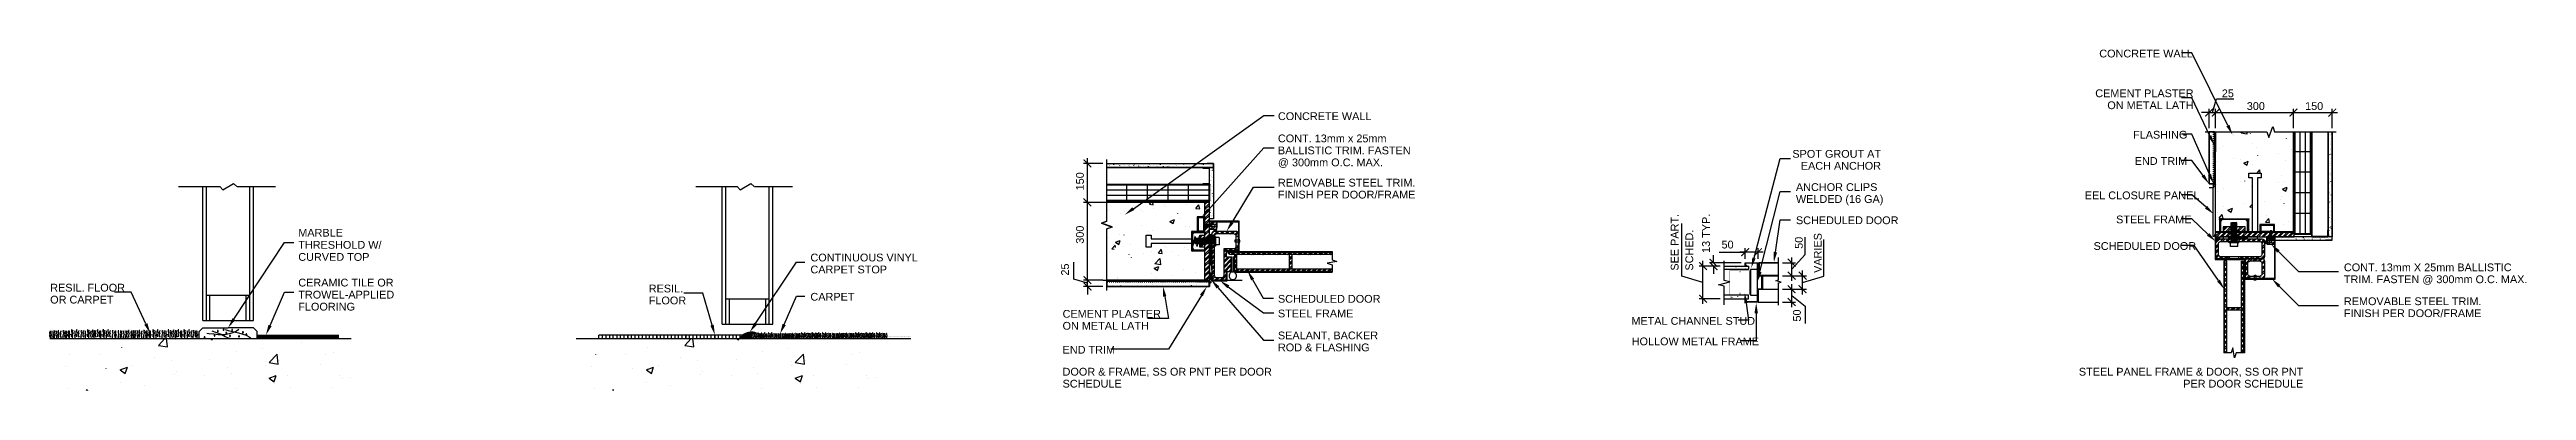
# Model space of a CAD drawing. Header units: millimetres. Extents: x 13966 to 119666, y -11631 to -5051.
# Drawn here: x 63519 to 111320, y -11631 to -5051 of the extents above; entities that cross this region are included whole.
import ezdxf

# ---------------------------------------------------------------- set-up
doc = ezdxf.new("R2010")
doc.units = ezdxf.units.MM
doc.header["$MEASUREMENT"] = 0
doc.layers.add('NewA-Zz_20_10_90-T_TextWindow', color=7, linetype='Continuous')
doc.layers.add('NewA-Zz_30_30-P_ExternalReferenceDrawing', color=7, linetype='Continuous')
doc.styles.add('GENERATED_STYLE_1', font='')
doc.styles.get('GENERATED_STYLE_1').set_extended_font_data('Arial')

msp = doc.modelspace()

# ---------------------------------------------------------------- texts
at = {"layer": 'NewA-Zz_20_10_90-T_TextWindow', "linetype": 'Continuous', "char_height": 150, "style": 'GENERATED_STYLE_1'}
for s, insert, attachment_point in [('\\A1;{\\fArial|b0|i0|c0|p34;CONCRETE WALL}', (104880, -5053), 3), ('\\A1;{\\fArial|b0|i0|c0|p34;25}', (105674, -5821), 3), ('\\A1;{\\fArial|b0|i0|c0|p34;300}', (106272, -6067), 3), ('\\A1;{\\fArial|b0|i0|c0|p34;150}', (107398, -6067), 3), ('\\A1;{\\fArial|b0|i0|c0|p34;CONCRETE WALL}', (87225, -6262), 1), ('\\A1;{\\fArial|b0|i0|c0|p34;FLASHING}', (103728, -6620), 1), ('\\A1;{\\fArial|b0|i0|c0|p34;END TRIM}', (103760, -7127), 1), ('\\A1;{\\fArial|b0|i0|c0|p34;EEL CLOSURE PANEL}', (102795, -7790), 1), ('\\A1;{\\fArial|b0|i0|c0|p34;SCHEDULED DOOR}', (97222, -8271), 1), ('\\A1;{\\fArial|b0|i0|c0|p34;STEEL FRAME}', (103401, -8255), 1), ('\\A1;{\\fArial|b0|i0|c0|p34;50}', (95786, -8740), 1), ('\\A1;{\\fArial|b0|i0|c0|p34;SCHEDULED DOOR}', (102966, -8768), 1), ('\\A1;{\\fArial|b0|i0|c0|p34;CARPET}', (78203, -9748), 1), ('\\A1;{\\fArial|b0|i0|c0|p34;SCHEDULED DOOR}', (87225, -9787), 1), ('\\A1;{\\fArial|b0|i0|c0|p34;STEEL FRAME}', (87225, -10070), 1), ('\\A1;{\\fArial|b0|i0|c0|p34;METAL CHANNEL STUD}', (96433, -10213), 3), ('\\A1;{\\fArial|b0|i0|c0|p34;END TRIM}', (83069, -10770), 1), ('\\A1;{\\fArial|b0|i0|c0|p34;HOLLOW METAL FRAME}', (96509, -10609), 3)]:
    msp.add_mtext(s, dxfattribs=dict(at, insert=insert, attachment_point=attachment_point))
for s, insert, attachment_point, line_spacing_factor in [('\\A1;{\\fArial|b0|i0|c0|p34;CEMENT PLASTER\\P\\fArial|b0|i0|c0|p34;ON METAL LATH}', (104896, -5820), 3, 0.92341), ('\\A1;{\\fArial|b0|i0|c0|p34;CONT. 13mm x 25mm\\P\\fArial|b0|i0|c0|p34;BALLISTIC TRIM. FASTEN\\P\\fArial|b0|i0|c0|p34;@ 300mm O.C. MAX.}', (87225, -6691), 1, 0.926013), ('\\A1;{\\fArial|b0|i0|c0|p34;SPOT GROUT AT\\P\\fArial|b0|i0|c0|p34;EACH ANCHOR}', (98864, -6989), 3, 0.92341), ('\\A1;{\\fArial|b0|i0|c0|p34;REMOVABLE STEEL TRIM.\\P\\fArial|b0|i0|c0|p34;FINISH PER DOOR/FRAME}', (87225, -7545), 1, 0.92267), ('\\A1;{\\fArial|b0|i0|c0|p34;ANCHOR CLIPS\\P\\fArial|b0|i0|c0|p34;WELDED (16 GA)}', (97222, -7631), 1, 0.919932), ('\\A1;{\\fArial|b0|i0|c0|p34;MARBLE\\P\\fArial|b0|i0|c0|p34;THRESHOLD W/\\P\\fArial|b0|i0|c0|p34;CURVED TOP}', (68319, -8512), 1, 0.933032), ('\\A1;{\\fArial|b0|i0|c0|p34;CONTINUOUS VINYL\\P\\fArial|b0|i0|c0|p34;CARPET STOP}', (78203, -8990), 1, 0.92341), ('\\A1;{\\fArial|b0|i0|c0|p34;CERAMIC TILE OR\\P\\fArial|b0|i0|c0|p34;TROWEL-APPLIED\\P\\fArial|b0|i0|c0|p34;FLOORING}', (68319, -9474), 1, 0.928145), ('\\A1;{\\fArial|b0|i0|c0|p34;CONT. 13mm X 25mm BALLISTIC\\P\\fArial|b0|i0|c0|p34;TRIM. FASTEN @ 300mm O.C. MAX.}', (107797, -9180), 1, 0.919198), ('\\A1;{\\fArial|b0|i0|c0|p34;RESIL. FLOOR\\P\\fArial|b0|i0|c0|p34;OR CARPET}', (63531, -9572), 1, 0.92341), ('\\A1;{\\fArial|b0|i0|c0|p34;RESIL.\\P\\fArial|b0|i0|c0|p34;FLOOR}', (75083, -9588), 1, 0.92341), ('\\A1;{\\fArial|b0|i0|c0|p34;REMOVABLE STEEL TRIM.\\P\\fArial|b0|i0|c0|p34;FINISH PER DOOR/FRAME}', (107797, -9834), 1, 0.92267), ('\\A1;{\\fArial|b0|i0|c0|p34;CEMENT PLASTER\\P\\fArial|b0|i0|c0|p34;ON METAL LATH}', (83069, -10077), 1, 0.92341), ('\\A1;{\\fArial|b0|i0|c0|p34;SEALANT, BACKER\\P\\fArial|b0|i0|c0|p34;ROD & FLASHING}', (87225, -10494), 1, 0.922979), ('\\A1;{\\fArial|b0|i0|c0|p34;DOOR & FRAME, SS OR PNT PER DOOR\\P\\fArial|b0|i0|c0|p34;SCHEDULE}', (83069, -11194), 1, 0.92341), ('\\A1;{\\fArial|b0|i0|c0|p34;STEEL PANEL FRAME & DOOR, SS OR PNT\\P\\fArial|b0|i0|c0|p34;PER DOOR SCHEDULE}', (107013, -11194), 3, 0.92341)]:
    msp.add_mtext(s, dxfattribs=dict(at, insert=insert, attachment_point=attachment_point, line_spacing_factor=line_spacing_factor))
at = {"layer": 'NewA-Zz_20_10_90-T_TextWindow', "linetype": 'Continuous', "char_height": 150, "attachment_point": 1, "rotation": 90, "style": 'GENERATED_STYLE_1'}
for s, insert in [('\\A1;{\\fArial|b0|i0|c0|p34;150}', (83329, -7769)), ('\\A1;{\\fArial|b0|i0|c0|p34;300}', (83329, -8799)), ('\\A1;{\\fArial|b0|i0|c0|p34;SEE PART.}', (94806, -9318)), ('\\A1;{\\fArial|b0|i0|c0|p34;SCHED.}', (95089, -9318)), ('\\A1;{\\fArial|b0|i0|c0|p34;13 TYP.}', (95412, -8977)), ('\\A1;{\\fArial|b0|i0|c0|p34;VARIES}', (97568, -9362)), ('\\A1;{\\fArial|b0|i0|c0|p34;50}', (97203, -8897)), ('\\A1;{\\fArial|b0|i0|c0|p34;25}', (83042, -9414)), ('\\A1;{\\fArial|b0|i0|c0|p34;50}', (97166, -10301))]:
    msp.add_mtext(s, dxfattribs=dict(at, insert=insert))

# ---------------------------------------------------------------- hatches: boundary and pattern name
at = {"layer": 'NewA-Zz_30_30-P_ExternalReferenceDrawing', "linetype": 'Continuous', "lineweight": 13}
for points in [[(105115, -6334), (105131, -6350), (105265, -6184)], [(105131, -6350), (105281, -6199), (105265, -6184)], [(105390, -6184), (105240, -6334), (105256, -6350)], [(105390, -6184), (105240, -6334), (105256, -6350)], [(105406, -6199), (105390, -6184), (105256, -6350)], [(105406, -6199), (105390, -6184), (105256, -6350)], [(106741, -6334), (106756, -6350), (106890, -6184)], [(106890, -6184), (106741, -6334), (106756, -6350)], [(106756, -6350), (106906, -6199), (106890, -6184)], [(106906, -6199), (106890, -6184), (106756, -6350)], [(107490, -6334), (107506, -6350), (107640, -6184)], [(107506, -6350), (107656, -6199), (107640, -6184)], [(105588, -6502), (105528, -6532), (105647, -6696)], [(83631, -7317), (83481, -7167), (83465, -7183)], [(105240, -6704), (105179, -6733), (105296, -6899)], [(83615, -7333), (83631, -7317), (83465, -7183)], [(105104, -7462), (105051, -7502), (105197, -7642)], [(105232, -7445), (105172, -7473), (105283, -7642)], [(83631, -8068), (83481, -7918), (83465, -7933)], [(83481, -7918), (83465, -7933), (83631, -8068)], [(83615, -8084), (83631, -8068), (83465, -7933)], [(83465, -7933), (83615, -8084), (83631, -8068)], [(84454, -8149), (84415, -8095), (84272, -8239)], [(85909, -8164), (85859, -8120), (85750, -8290)], [(105159, -8071), (105115, -8120), (105287, -8227)], [(86368, -8404), (86311, -8371), (86235, -8558)], [(105201, -8593), (105154, -8642), (105322, -8754)], [(86273, -8946), (86273, -8949), (86358, -8946)], [(86273, -8949), (86358, -8949), (86358, -8946)], [(96308, -8879), (96159, -9029), (96174, -9045)], [(96324, -8895), (96308, -8879), (96174, -9045)], [(96444, -9083), (96380, -9066), (96361, -9268)], [(96406, -9029), (96422, -9045), (96557, -8879)], [(96422, -9045), (96572, -8895), (96557, -8879)], [(96858, -8967), (96793, -8957), (96796, -9160)], [(106510, -8973), (106558, -8925), (106392, -8807)], [(83481, -9417), (83465, -9433), (83631, -9567)], [(83481, -9417), (83465, -9433), (83631, -9567)], [(83465, -9433), (83615, -9583), (83631, -9567)], [(83465, -9433), (83615, -9583), (83631, -9567)], [(83631, -9692), (83481, -9542), (83465, -9558)], [(83615, -9708), (83631, -9692), (83465, -9558)], [(86041, -9664), (86091, -9620), (85935, -9491)], [(86248, -9657), (86287, -9603), (86108, -9511)], [(86707, -9507), (86765, -9474), (86637, -9317)], [(95512, -9298), (95362, -9148), (95346, -9163)], [(95496, -9314), (95512, -9298), (95346, -9163)], [(95563, -9084), (95547, -9100), (95713, -9234)], [(95547, -9100), (95697, -9250), (95713, -9234)], [(95713, -9298), (95563, -9148), (95547, -9163)], [(95697, -9314), (95713, -9298), (95547, -9163)], [(96130, -9309), (95945, -9309), (95952, -9317)], [(95952, -9317), (95945, -9309), (95952, -9775)], [(95945, -9309), (95945, -9784), (95952, -9775)], [(96122, -9317), (96130, -9309), (95952, -9317)], [(96130, -9351), (96130, -9309), (96122, -9317)], [(96122, -9351), (96130, -9351), (96122, -9317)], [(96142, -9351), (96149, -9351), (96142, -9309)], [(96149, -9351), (96149, -9317), (96142, -9309)], [(96142, -9309), (96149, -9317), (96327, -9309)], [(96149, -9317), (96318, -9317), (96327, -9309)], [(96327, -9309), (96318, -9317), (96327, -9784)], [(96318, -9317), (96318, -9775), (96327, -9784)], [(96560, -9350), (96495, -9333), (96479, -9535)], [(97222, -9233), (97072, -9083), (97056, -9099)], [(97206, -9249), (97222, -9233), (97056, -9099)], [(97072, -9333), (97056, -9349), (97222, -9483)], [(97056, -9349), (97206, -9499), (97222, -9483)], [(97433, -9483), (97283, -9333), (97267, -9349)], [(97417, -9499), (97433, -9483), (97267, -9349)], [(105404, -9492), (105349, -9530), (105491, -9676)], [(106525, -9641), (106571, -9594), (106407, -9476)], [(85007, -9821), (85072, -9810), (85005, -9618)], [(85720, -9779), (85777, -9813), (85854, -9626)], [(95362, -9778), (95346, -9794), (95512, -9927)], [(95346, -9794), (95496, -9944), (95512, -9927)], [(95952, -9775), (95945, -9784), (96122, -9775)], [(95945, -9784), (96130, -9784), (96122, -9775)], [(96122, -9775), (96130, -9784), (96122, -9742)], [(96130, -9784), (96130, -9742), (96122, -9742)], [(96142, -9784), (96149, -9775), (96142, -9742)], [(96149, -9775), (96149, -9742), (96142, -9742)], [(96327, -9784), (96318, -9775), (96142, -9784)], [(96318, -9775), (96149, -9775), (96142, -9784)], [(96226, -9949), (96292, -9939), (96231, -9745)], [(96422, -10141), (96489, -10141), (96455, -9941)], [(97222, -9743), (97072, -9593), (97056, -9609)], [(97206, -9759), (97222, -9743), (97056, -9609)], [(97072, -9842), (97056, -9858), (97222, -9991)], [(97056, -9858), (97206, -10007), (97222, -9991)], [(97283, -9593), (97267, -9609), (97433, -9743)], [(97267, -9609), (97417, -9759), (97433, -9743)], [(65408, -10333), (65347, -10362), (65462, -10529)], [(67104, -10272), (67048, -10236), (66966, -10421)], [(67805, -10390), (67743, -10364), (67694, -10561)], [(76336, -10360), (76272, -10378), (76359, -10561)], [(76989, -10515), (76969, -10522), (77146, -10522)], [(76991, -10514), (76989, -10515), (77127, -10515)], [(76989, -10515), (77146, -10522), (77127, -10515)], [(77023, -10508), (76991, -10514), (77123, -10514)], [(76991, -10514), (77127, -10515), (77123, -10514)], [(77023, -10508), (77123, -10514), (77093, -10508)], [(77060, -10506), (77025, -10508), (77087, -10508)], [(77172, -10360), (77117, -10323), (77033, -10507)], [(77726, -10371), (77665, -10344), (77615, -10541)], [(76889, -10569), (76874, -10584), (77069, -10584)], [(76874, -10584), (76874, -10599), (77072, -10599)], [(76874, -10584), (77072, -10599), (77069, -10584)], [(76874, -10599), (76874, -10612), (77080, -10612)], [(76874, -10599), (77080, -10612), (77072, -10599)], [(76874, -10612), (76874, -10631), (77080, -10631)], [(76874, -10612), (77080, -10631), (77080, -10612)], [(76900, -10561), (76889, -10569), (77069, -10569)], [(76889, -10569), (77069, -10584), (77069, -10569)], [(76907, -10556), (76900, -10561), (77071, -10561)], [(76900, -10561), (77069, -10569), (77071, -10561)], [(76925, -10543), (76907, -10556), (77073, -10556)], [(76907, -10556), (77071, -10561), (77073, -10556)], [(76928, -10541), (76925, -10543), (77081, -10543)], [(76925, -10543), (77073, -10556), (77081, -10543)], [(76942, -10534), (76928, -10541), (77082, -10541)], [(76928, -10541), (77081, -10543), (77082, -10541)], [(76955, -10527), (76942, -10534), (77088, -10534)], [(76942, -10534), (77082, -10541), (77088, -10534)], [(76959, -10526), (76955, -10527), (77099, -10527)], [(76955, -10527), (77088, -10534), (77099, -10527)], [(76965, -10524), (76959, -10526), (77103, -10526)], [(76959, -10526), (77099, -10527), (77103, -10526)], [(76969, -10522), (76965, -10524), (77109, -10524)], [(76965, -10524), (77103, -10526), (77109, -10524)], [(76969, -10522), (77109, -10524), (77121, -10522)], [(77121, -10522), (77130, -10524), (77150, -10524)], [(77121, -10522), (77150, -10524), (77146, -10522)], [(77134, -10524), (77141, -10527), (77160, -10527)], [(77134, -10524), (77160, -10527), (77151, -10524)], [(77143, -10527), (77144, -10528), (77154, -10527)]]:
    msp.add_hatch(color=7, dxfattribs=at).paths.add_polyline_path(points)

# ---------------------------------------------------------------- linework, layer by layer
at = {"layer": 'NewA-Zz_30_30-P_ExternalReferenceDrawing', "linetype": 'Continuous', "flags": 128}
for points in [[(105558, -6517), (104861, -5117), (104661, -5117)], [(105210, -6719), (104861, -5983), (104661, -5983)], [(105197, -6567), (105197, -6192)], [(105260, -6267), (105339, -6005), (105672, -6005)], [(105322, -6567), (105322, -6192)], [(105322, -6567), (105322, -6192)], [(106823, -6567), (106823, -6192)], [(106823, -6567), (106823, -6192)], [(107573, -6567), (107573, -6192)], [(84435, -8123), (86950, -6326), (87150, -6326)], [(105202, -7459), (104861, -6684), (104661, -6684)], [(105197, -6267), (105048, -6267)], [(105122, -6642), (106311, -6642)], [(105197, -6267), (105322, -6267)], [(105197, -7642), (105197, -6642)], [(105223, -6267), (106924, -6267)], [(105283, -6662), (105283, -6642)], [(105283, -6700), (105283, -6684)], [(105318, -6642), (105318, -7018), (105300, -7092), (105300, -7642)], [(105308, -6722), (105308, -6642)], [(105322, -6267), (105473, -6267)], [(105322, -8812), (105322, -6642)], [(105814, -6664), (105835, -6642)], [(105921, -6642), (105926, -6681), (105814, -6664)], [(105987, -6668), (105987, -6669)], [(106311, -6642), (106348, -6746), (106423, -6539), (106460, -6642)], [(106460, -6642), (107649, -6642)], [(106724, -6267), (107673, -6267)], [(106823, -8580), (106823, -6642)], [(106833, -6642), (106833, -8664)], [(106858, -8622), (106858, -6642)], [(106956, -8622), (106956, -6642)], [(107056, -8622), (107056, -6642)], [(107155, -8622), (107155, -6642)], [(107176, -6642), (107176, -8664)], [(107493, -6642), (107493, -8664)], [(107526, -6692), (107526, -6693)], [(107554, -6673), (107554, -6674)], [(107563, -6666), (107563, -6667)], [(107573, -8730), (107573, -6642)], [(83548, -8101), (83548, -7150)], [(85883, -8142), (86950, -6951), (87150, -6951)], [(96413, -9074), (96919, -7151), (97119, -7151)], [(105215, -6903), (105215, -6904)], [(105227, -6752), (105227, -6753)], [(105277, -7069), (105277, -7070)], [(105278, -7043), (105278, -7044)], [(105283, -6737), (105283, -6722)], [(105283, -6774), (105283, -6759)], [(105283, -6812), (105283, -6797)], [(105283, -6849), (105283, -6834)], [(105283, -6887), (105283, -6873)], [(105283, -6924), (105283, -6910)], [(105283, -6963), (105283, -6947)], [(105283, -7000), (105283, -6985)], [(105283, -7037), (105283, -7022)], [(105283, -7075), (105283, -7060)], [(105283, -7112), (105283, -7097)], [(105283, -7150), (105283, -7135)], [(105289, -6707), (105289, -6709)], [(105296, -6948), (105296, -6949)], [(105308, -6873), (105308, -6812)], [(105308, -7042), (105308, -6963)], [(105318, -7111), (105318, -7067)], [(105393, -6952), (105393, -6953)], [(105453, -6921), (105453, -6922)], [(105658, -7161), (105658, -7163)], [(105674, -6710), (105674, -6711)], [(106042, -6858), (106042, -6859)], [(106119, -6949), (106119, -6950)], [(106131, -7099), (106131, -7100)], [(106539, -7055), (106539, -7056)], [(106684, -6770), (106684, -6771)], [(106787, -6977), (106787, -6978)], [(107168, -7023), (106843, -7023)], [(107500, -6947), (107500, -6948)], [(107500, -7104), (107500, -7105)], [(107506, -6818), (107506, -6819)], [(107522, -7091), (107522, -7092)], [(107523, -6792), (107523, -6793)], [(107523, -7079), (107523, -7080)], [(107527, -7072), (107527, -7073)], [(107531, -6885), (107531, -6886)], [(107533, -6702), (107533, -6703)], [(107535, -7063), (107535, -7064)], [(107539, -7154), (107539, -7155)], [(107542, -6979), (107542, -6981)], [(107542, -7058), (107542, -7059)], [(107543, -6694), (107543, -6695)], [(107545, -6961), (107545, -6963)], [(107547, -6823), (107547, -6824)], [(107548, -6865), (107548, -6866)], [(107549, -7082), (107549, -7083)], [(107551, -6769), (107551, -6770)], [(107552, -6695), (107552, -6696)], [(107558, -7168), (107558, -7169)], [(107562, -6966), (107562, -6967)], [(107568, -6956), (107568, -6957)], [(66806, -7691), (66862, -7758), (67072, -7636), (67134, -7691)], [(76788, -7691), (76845, -7758), (77055, -7637), (77116, -7691)], [(83848, -7250), (83473, -7250)], [(83923, -8363), (83923, -7176)], [(83923, -7330), (85984, -7330)], [(83923, -7648), (85903, -7648)], [(83947, -7260), (83947, -7261)], [(83954, -7269), (83954, -7270)], [(83973, -7297), (83973, -7298)], [(83975, -7280), (83975, -7281)], [(83976, -7271), (83976, -7272)], [(83983, -7290), (83983, -7291)], [(84050, -7272), (84050, -7273)], [(84072, -7301), (84072, -7302)], [(84099, -7317), (84099, -7319)], [(84104, -7276), (84104, -7277)], [(84146, -7275), (84146, -7276)], [(84167, -7292), (84167, -7293)], [(84228, -7323), (84228, -7324)], [(84236, -7255), (84236, -7256)], [(84243, -7278), (84243, -7279)], [(84247, -7261), (84247, -7262)], [(84260, -7283), (84260, -7284)], [(84339, -7281), (84339, -7283)], [(84344, -7288), (84344, -7289)], [(84353, -7297), (84353, -7298)], [(84360, -7301), (84360, -7302)], [(84363, -7275), (84363, -7276)], [(84372, -7302), (84372, -7303)], [(84386, -7323), (84386, -7324)], [(84435, -7285), (84435, -7286)], [(84449, -7266), (84449, -7267)], [(84487, -7321), (84487, -7322)], [(84493, -7280), (84493, -7281)], [(84532, -7288), (84532, -7289)], [(84536, -7298), (84536, -7299)], [(84574, -7307), (84574, -7308)], [(84615, -7326), (84615, -7327)], [(84625, -7258), (84625, -7259)], [(84628, -7291), (84628, -7292)], [(84673, -7251), (84673, -7252)], [(84714, -7294), (84714, -7295)], [(84722, -7304), (84722, -7305)], [(84724, -7294), (84724, -7295)], [(84748, -7267), (84748, -7268)], [(84749, -7305), (84749, -7306)], [(84752, -7278), (84752, -7279)], [(84761, -7288), (84761, -7289)], [(84821, -7297), (84821, -7298)], [(84860, -7256), (84860, -7257)], [(84874, -7307), (84874, -7308)], [(84875, -7325), (84875, -7326)], [(84880, -7284), (84880, -7285)], [(84886, -7328), (84886, -7329)], [(84905, -7306), (84905, -7307)], [(84917, -7301), (84917, -7302)], [(84950, -7272), (84950, -7273)], [(85004, -7330), (85004, -7331)], [(85012, -7262), (85012, -7264)], [(85013, -7304), (85013, -7305)], [(85043, -7258), (85043, -7259)], [(85075, -7312), (85075, -7313)], [(85083, -7302), (85083, -7303)], [(85092, -7311), (85092, -7312)], [(85110, -7307), (85110, -7308)], [(85136, -7308), (85136, -7309)], [(85137, -7254), (85137, -7255)], [(85139, -7283), (85139, -7284)], [(85206, -7310), (85206, -7311)], [(85221, -7254), (85221, -7255)], [(85229, -7262), (85229, -7264)], [(85249, -7273), (85249, -7274)], [(85262, -7294), (85262, -7295)], [(85263, -7328), (85263, -7329)], [(85268, -7288), (85268, -7289)], [(85275, -7312), (85275, -7313)], [(85302, -7313), (85302, -7314)], [(85374, -7313), (85374, -7314)], [(85398, -7316), (85398, -7317)], [(85401, -7266), (85401, -7267)], [(85413, -7265), (85413, -7266)], [(85451, -7277), (85451, -7278)], [(85452, -7308), (85452, -7309)], [(85461, -7317), (85461, -7319)], [(85495, -7320), (85495, -7321)], [(85524, -7312), (85524, -7313)], [(85528, -7286), (85528, -7287)], [(85547, -7252), (85547, -7253)], [(85576, -7319), (85576, -7320)], [(85590, -7260), (85590, -7261)], [(85591, -7323), (85591, -7324)], [(85598, -7270), (85598, -7271)], [(85639, -7259), (85639, -7260)], [(85643, -7255), (85643, -7256)], [(85644, -7320), (85644, -7321)], [(85656, -7291), (85656, -7292)], [(85687, -7326), (85687, -7327)], [(85739, -7258), (85739, -7259)], [(85750, -7278), (85750, -7279)], [(85764, -7299), (85764, -7301)], [(85783, -7272), (85783, -7273)], [(85784, -7329), (85784, -7330)], [(85788, -7270), (85788, -7271)], [(85822, -7315), (85822, -7316)], [(85830, -7324), (85830, -7325)], [(85836, -7261), (85836, -7262)], [(85984, -7375), (85984, -7250), (85859, -7250)], [(85875, -7319), (85875, -7320)], [(85904, -7643), (85904, -7645)], [(85905, -7647), (85905, -7648)], [(85912, -7315), (85912, -7316)], [(85915, -7290), (85915, -7291)], [(85919, -7387), (85919, -7388)], [(85922, -7484), (85922, -7485)], [(85925, -7580), (85925, -7581)], [(85929, -7569), (85929, -7570)], [(85932, -7265), (85932, -7266)], [(85940, -7569), (85940, -7570)], [(85951, -7437), (85951, -7438)], [(85952, -7284), (85952, -7285)], [(85952, -7506), (85952, -7507)], [(85958, -7382), (85958, -7383)], [(85960, -7268), (85960, -7269)], [(85961, -7514), (85961, -7515)], [(85968, -7276), (85968, -7277)], [(85976, -7434), (85976, -7435)], [(85979, -7341), (85979, -7342)], [(85979, -7396), (85979, -7397)], [(85983, -7437), (85983, -7438)], [(105078, -7482), (104861, -7191), (104661, -7191)], [(105197, -7642), (105197, -7635), (105291, -7635), (105291, -7484), (105298, -7484)], [(105298, -7642), (105197, -7642)], [(105273, -7642), (105273, -7717), (105197, -7717)], [(105205, -7348), (105205, -7349)], [(105223, -7400), (105223, -7401)], [(105238, -7514), (105238, -7515)], [(105300, -7642), (105265, -7678)], [(105303, -7642), (105303, -7682), (105267, -7717), (105267, -8655), (105308, -8655), (105308, -8621)], [(105283, -7187), (105283, -7172)], [(105283, -7225), (105283, -7209)], [(105283, -7262), (105283, -7247)], [(105283, -7299), (105283, -7284)], [(105283, -7337), (105283, -7322)], [(105283, -7374), (105283, -7359)], [(105283, -7412), (105283, -7397)], [(105283, -7449), (105283, -7435)], [(105283, -7487), (105283, -7472)], [(105283, -7524), (105283, -7510)], [(105283, -7563), (105283, -7547)], [(105283, -7600), (105283, -7585)], [(105283, -7642), (105283, -7622)], [(105291, -7548), (105291, -7549)], [(105313, -7179), (105303, -7179), (105303, -7642)], [(105318, -7260), (105318, -7201)], [(105318, -7410), (105318, -7350)], [(105318, -7544), (105318, -7500)], [(105345, -7203), (105345, -7204)], [(105378, -7368), (105378, -7369)], [(105381, -7580), (105381, -7581)], [(105802, -7592), (105802, -7593)], [(105810, -7179), (105810, -7181)], [(105865, -7241), (105952, -7208)], [(105865, -7241), (105927, -7283)], [(105876, -7588), (105876, -7589)], [(105927, -7283), (105952, -7208)], [(106033, -8570), (106033, -7529), (105962, -7529), (105962, -7435), (106199, -7435), (106199, -7529), (106128, -7529), (106128, -8570)], [(106027, -7275), (106027, -7276)], [(106121, -7435), (106172, -7372)], [(106184, -7435), (106173, -7373)], [(106544, -7617), (106544, -7618)], [(106591, -7489), (106591, -7490)], [(106654, -7603), (106654, -7604)], [(106670, -7186), (106670, -7187)], [(107168, -7420), (106843, -7420)], [(107495, -7605), (107495, -7606)], [(107497, -7335), (107497, -7336)], [(107498, -7593), (107498, -7594)], [(107503, -7206), (107503, -7207)], [(107516, -7592), (107516, -7593)], [(107517, -7293), (107517, -7294)], [(107517, -7624), (107517, -7625)], [(107518, -7467), (107518, -7468)], [(107519, -7441), (107519, -7442)], [(107523, -7636), (107523, -7637)], [(107525, -7255), (107525, -7256)], [(107526, -7539), (107526, -7540)], [(107529, -7432), (107529, -7433)], [(107529, -7443), (107529, -7444)], [(107532, -7347), (107532, -7348)], [(107535, -7250), (107535, -7251)], [(107535, -7480), (107535, -7481)], [(107540, -7600), (107540, -7601)], [(107543, -7211), (107543, -7212)], [(107545, -7471), (107545, -7472)], [(107557, -7466), (107557, -7467)], [(107565, -7344), (107565, -7345)], [(107567, -7578), (107567, -7580)], [(107572, -7392), (107572, -7393)], [(66009, -7691), (66810, -7691)], [(66476, -10280), (66476, -7691)], [(66545, -10280), (66545, -7691)], [(67138, -7691), (67877, -7691)], [(67386, -10280), (67386, -7691)], [(67456, -10280), (67456, -7691)], [(75992, -7691), (76793, -7691)], [(76500, -10351), (76500, -7691)], [(76570, -10351), (76570, -7691)], [(77121, -7691), (77860, -7691)], [(77409, -10351), (77409, -7691)], [(77480, -10351), (77480, -7691)], [(83848, -8000), (83473, -8000)], [(83848, -8000), (83473, -8000)], [(83548, -9600), (83548, -7901)], [(85903, -8000), (83844, -8000)], [(85903, -7668), (83923, -7668)], [(85903, -7767), (83923, -7767)], [(85903, -7867), (83923, -7867)], [(85903, -7966), (83923, -7966)], [(83923, -7999), (85903, -7999)], [(85861, -8000), (83923, -8000)], [(84304, -7655), (84304, -7980)], [(84701, -7655), (84701, -7980)], [(84744, -8038), (84775, -8001)], [(84744, -8038), (84818, -8045)], [(84818, -8045), (84811, -8001)], [(84824, -8125), (84824, -8126)], [(85028, -8041), (85028, -8042)], [(85052, -8074), (85052, -8075)], [(85098, -7655), (85098, -7980)], [(85456, -8045), (85456, -8046)], [(85495, -7655), (85495, -7980)], [(85641, -8117), (85701, -8045)], [(85641, -8117), (85715, -8123)], [(85716, -8123), (85701, -8045)], [(85903, -9501), (85903, -8000), (85809, -8000), (85809, -9501), (85903, -9501), (85903, -8000)], [(85809, -8013), (85822, -8000)], [(85809, -8046), (85855, -8000)], [(85809, -8112), (85903, -8018)], [(85809, -8145), (85903, -8052)], [(85809, -8212), (85903, -8118)], [(85892, -7655), (85892, -7980)], [(85905, -7945), (85905, -7946)], [(85907, -7702), (85907, -7703)], [(85909, -7830), (85909, -7831)], [(85911, -8013), (85911, -8014)], [(85912, -8090), (85912, -8091)], [(85913, -7652), (85913, -7653)], [(85920, -8021), (85920, -8022)], [(85924, -7758), (85924, -7759)], [(85929, -7676), (85929, -7677)], [(85932, -7773), (85932, -7774)], [(85932, -7958), (85932, -7959)], [(85934, -7698), (85934, -7700)], [(85935, -7869), (85935, -7870)], [(85938, -7965), (85938, -7966)], [(85938, -8086), (85938, -8087)], [(85941, -8061), (85941, -8063)], [(85946, -7772), (85946, -7773)], [(85947, -8071), (85947, -8072)], [(85954, -7825), (85954, -7827)], [(85956, -7692), (85956, -7693)], [(85958, -7875), (85958, -7876)], [(85964, -8061), (85964, -8063)], [(85965, -7884), (85965, -7885)], [(85968, -7884), (85968, -7885)], [(85974, -7693), (85974, -7694)], [(85978, -8081), (85978, -8082)], [(85981, -7694), (85981, -7695)], [(85981, -7821), (85981, -7822)], [(86339, -8387), (86754, -7707), (87150, -7707)], [(96528, -9341), (96919, -7793), (97119, -7793)], [(105137, -8095), (104861, -7854), (104661, -7854)], [(105329, -7655), (105329, -7656)], [(105363, -7784), (105363, -7785)], [(105473, -7728), (105473, -7729)], [(105474, -8085), (105474, -8086)], [(105560, -8148), (105648, -8114)], [(105560, -8148), (105623, -8190), (105648, -8114)], [(105858, -8017), (105858, -8018)], [(105981, -8089), (106033, -8034)], [(105981, -8089), (106033, -8096)], [(105997, -8107), (105997, -8108)], [(106012, -7691), (106012, -7692)], [(106139, -7756), (106139, -7757)], [(106263, -7982), (106263, -7983)], [(106575, -7940), (106575, -7941)], [(106587, -7892), (106587, -7893)], [(106698, -7711), (106611, -7745), (106674, -7787)], [(106639, -8019), (106639, -8020)], [(106674, -7787), (106699, -7711)], [(106807, -7784), (106807, -7785)], [(107168, -7817), (106843, -7817)], [(107493, -7722), (107493, -7723)], [(107495, -7982), (107495, -7983)], [(107507, -8117), (107507, -8118)], [(107510, -8021), (107510, -8022)], [(107510, -8093), (107510, -8094)], [(107511, -7794), (107511, -7795)], [(107511, -7993), (107511, -7994)], [(107513, -7810), (107513, -7811)], [(107513, -7925), (107513, -7926)], [(107515, -7855), (107515, -7856)], [(107516, -7828), (107516, -7829)], [(107519, -7732), (107519, -7733)], [(107522, -7802), (107522, -7803)], [(107530, -7982), (107530, -7983)], [(107535, -7987), (107535, -7988)], [(107542, -7858), (107542, -7859)], [(107550, -7968), (107550, -7969)], [(107551, -7668), (107551, -7669)], [(107558, -8119), (107558, -8120)], [(107561, -7732), (107561, -7733)], [(107561, -7948), (107561, -7949)], [(107566, -7763), (107566, -7764)], [(107570, -7856), (107570, -7857)], [(107570, -7939), (107570, -7940)], [(83923, -8363), (83819, -8400), (84026, -8476), (83922, -8512)], [(83923, -8513), (84026, -8475), (83820, -8400), (83923, -8363)], [(83923, -9701), (83923, -8513)], [(83950, -8156), (83950, -8157)], [(84182, -8213), (84182, -8214)], [(84266, -8178), (84266, -8179)], [(84299, -8166), (84299, -8167)], [(84579, -8137), (84579, -8138)], [(84598, -8441), (84598, -8442)], [(84617, -8184), (84617, -8185)], [(84724, -8567), (84724, -8568)], [(84809, -8541), (84809, -8542)], [(85141, -8367), (85228, -8333)], [(85141, -8367), (85203, -8409)], [(85204, -8409), (85228, -8333)], [(85284, -8212), (85284, -8213)], [(85328, -8315), (85328, -8317)], [(85441, -8460), (85441, -8462)], [(85514, -8464), (85514, -8465)], [(85575, -8563), (85573, -8559), (85569, -8557), (85565, -8559), (85564, -8563)], [(85564, -8938), (85564, -8563)], [(85809, -8563), (85575, -8563)], [(85575, -8563), (85575, -8593), (85592, -8593)], [(85809, -8586), (85575, -8586)], [(85592, -8604), (85596, -8602), (85598, -8598), (85596, -8594), (85592, -8593)], [(85668, -8282), (85668, -8563)], [(85668, -8294), (85681, -8282)], [(85809, -8282), (85668, -8282)], [(85668, -8360), (85684, -8344)], [(85668, -8394), (85684, -8378)], [(85668, -8459), (85684, -8444)], [(85668, -8492), (85684, -8477)], [(85668, -8559), (85684, -8543)], [(85668, -8563), (85809, -8563)], [(85684, -8297), (85684, -8547)], [(85793, -8297), (85684, -8297)], [(85684, -8547), (85793, -8547)], [(85698, -8563), (85714, -8547)], [(85731, -8297), (85747, -8282)], [(85764, -8563), (85779, -8547)], [(85765, -8297), (85780, -8282)], [(85793, -8547), (85793, -8297)], [(85793, -8335), (85809, -8319)], [(85793, -8367), (85809, -8353)], [(85793, -8434), (85809, -8418)], [(86014, -8466), (86014, -8426), (85805, -8426), (85793, -8434)], [(85793, -8457), (85793, -8434)], [(85793, -8467), (85809, -8452)], [(86014, -8466), (85805, -8466), (85793, -8457)], [(85797, -8563), (85809, -8551)], [(85805, -8426), (85805, -8466)], [(85809, -8245), (85903, -8151)], [(85809, -8311), (85903, -8217)], [(85809, -8344), (85903, -8251)], [(85809, -8563), (85809, -8282)], [(85809, -8411), (85903, -8317)], [(85809, -8510), (85854, -8466)], [(85809, -8543), (85886, -8466)], [(85809, -8610), (85903, -8516)], [(85809, -8643), (85903, -8548)], [(85825, -8426), (85825, -8466)], [(85828, -8426), (85903, -8350)], [(85840, -8426), (85840, -8466)], [(85860, -8426), (85860, -8466)], [(85875, -8426), (85875, -8466)], [(85894, -8426), (85903, -8416)], [(85894, -8426), (85894, -8466)], [(85903, -8376), (86465, -8376), (86465, -8938), (86231, -8938), (86231, -8949), (86477, -8949), (86477, -8364), (85903, -8364)], [(85903, -8376), (85903, -8377)], [(85903, -8475), (85912, -8466)], [(85909, -8426), (85909, -8466)], [(85911, -8147), (85911, -8148)], [(85916, -8199), (85916, -8200)], [(85920, -8426), (85970, -8376)], [(85929, -8426), (85929, -8466)], [(85929, -8516), (85978, -8466)], [(85930, -8259), (85930, -8260)], [(85943, -8426), (85943, -8466)], [(85945, -8158), (85945, -8159)], [(85947, -8254), (85947, -8255)], [(85950, -8668), (86055, -8563)], [(85951, -8273), (85951, -8274)], [(85951, -8600), (85988, -8564)], [(85953, -8426), (86003, -8376)], [(85958, -8213), (85958, -8214)], [(85961, -8516), (86011, -8466)], [(85966, -8245), (85966, -8246)], [(85974, -8253), (85974, -8254)], [(85996, -8516), (85989, -8524), (85986, -8535), (85986, -8545), (85989, -8555), (85996, -8563)], [(86021, -8516), (86013, -8524), (86009, -8535), (86009, -8545), (86013, -8555), (86021, -8563)], [(86014, -8426), (86044, -8404), (86044, -8487)], [(86044, -8487), (86014, -8466)], [(86028, -8516), (86044, -8501)], [(86031, -8414), (86044, -8401)], [(86044, -8516), (86037, -8524), (86032, -8535), (86032, -8545), (86037, -8555), (86044, -8563)], [(86041, -8610), (86087, -8563)], [(86108, -8610), (86154, -8563)], [(86140, -8610), (86187, -8563)], [(86207, -8610), (86254, -8563)], [(86240, -8610), (86286, -8563)], [(86306, -8610), (86353, -8563)], [(86339, -8610), (86386, -8563)], [(86398, -8617), (86445, -8571)], [(86413, -8635), (86460, -8589)], [(95428, -9545), (95017, -9422), (95017, -8409)], [(96825, -8962), (96919, -8335), (97119, -8335)], [(105177, -8618), (104861, -8319), (104661, -8319)], [(105322, -8652), (105405, -8570)], [(105322, -8585), (105337, -8570)], [(105344, -8664), (105438, -8570)], [(105348, -8201), (105348, -8202)], [(105394, -8321), (105390, -8324), (105388, -8328), (105390, -8332), (105394, -8333)], [(105389, -8307), (105449, -8235)], [(105389, -8307), (105464, -8313)], [(105394, -8321), (105962, -8321)], [(105423, -8351), (105423, -8333), (105394, -8333)], [(105394, -8333), (105394, -8570)], [(105410, -8664), (105505, -8570)], [(105418, -8333), (105418, -8570)], [(105423, -8351), (105425, -8355), (105429, -8357), (105433, -8355), (105436, -8351)], [(105920, -8351), (105920, -8333), (105436, -8333), (105436, -8351)], [(105444, -8664), (105538, -8570)], [(105464, -8313), (105449, -8235)], [(105465, -8519), (105509, -8475)], [(105465, -8553), (105543, -8475)], [(105511, -8664), (105605, -8570)], [(105515, -8570), (105609, -8475)], [(105545, -8664), (105624, -8584)], [(105548, -8570), (105619, -8499)], [(105616, -8570), (105619, -8567)], [(105624, -8396), (105636, -8388)], [(105624, -8760), (105624, -8396)], [(105624, -8402), (105731, -8402)], [(105624, -8427), (105731, -8427)], [(105624, -8453), (105731, -8453)], [(105624, -8478), (105731, -8478)], [(105624, -8503), (105731, -8503)], [(105624, -8529), (105731, -8529)], [(105624, -8555), (105731, -8555)], [(105624, -8581), (105731, -8581)], [(105627, -8223), (105627, -8224)], [(105636, -8388), (105719, -8388)], [(105638, -8415), (105718, -8415)], [(105638, -8440), (105718, -8440)], [(105638, -8465), (105718, -8465)], [(105638, -8491), (105718, -8491)], [(105638, -8516), (105718, -8516)], [(105638, -8543), (105718, -8543)], [(105638, -8568), (105718, -8568)], [(105638, -8593), (105718, -8593)], [(105731, -8396), (105719, -8388)], [(105731, -8760), (105731, -8396)], [(105731, -8645), (105806, -8570)], [(105731, -8579), (105739, -8570)], [(105737, -8549), (105810, -8475)], [(105737, -8481), (105744, -8475)], [(105745, -8664), (105840, -8570)], [(105749, -8570), (105844, -8475)], [(105812, -8664), (105907, -8570)], [(105816, -8570), (105891, -8495)], [(105845, -8664), (105940, -8570)], [(105849, -8570), (105891, -8529)], [(105912, -8664), (106007, -8570)], [(105920, -8351), (105922, -8355), (105927, -8357), (105931, -8355), (105932, -8351)], [(105962, -8333), (105932, -8333), (105932, -8351)], [(105938, -8570), (105938, -8333)], [(105946, -8664), (106041, -8570)], [(105962, -8333), (105966, -8332), (105968, -8328), (105966, -8324), (105962, -8321)], [(105962, -8570), (105962, -8333)], [(105982, -8523), (105982, -8524)], [(106012, -8664), (106108, -8570)], [(106046, -8664), (106140, -8570)], [(106113, -8664), (106208, -8570)], [(106147, -8664), (106241, -8570)], [(106175, -8445), (106192, -8428)], [(106175, -8512), (106191, -8496)], [(106175, -8546), (106191, -8530)], [(106213, -8664), (106309, -8570)], [(106218, -8570), (106234, -8554)], [(106243, -8444), (106259, -8428)], [(106247, -8664), (106342, -8570)], [(106252, -8570), (106267, -8554)], [(106277, -8444), (106293, -8428)], [(106285, -8385), (106346, -8313)], [(106285, -8385), (106361, -8391)], [(106295, -8252), (106295, -8253)], [(106318, -8570), (106334, -8554)], [(106344, -8444), (106360, -8428)], [(106361, -8391), (106346, -8313)], [(106351, -8570), (106367, -8554)], [(106408, -8778), (106367, -8778), (106367, -8566), (106376, -8553)], [(106367, -8566), (106408, -8566)], [(106367, -8586), (106408, -8586)], [(106367, -8601), (106408, -8601)], [(106399, -8553), (106376, -8553)], [(106378, -8444), (106393, -8428)], [(106408, -8778), (106408, -8566), (106399, -8553)], [(106408, -8570), (106408, -8571)], [(106408, -8604), (106442, -8570)], [(106415, -8664), (106509, -8570)], [(106443, -8445), (106459, -8429)], [(106443, -8478), (106459, -8462)], [(106443, -8546), (106459, -8530)], [(106448, -8664), (106543, -8570)], [(106452, -8570), (106459, -8563)], [(106515, -8664), (106609, -8570)], [(106548, -8664), (106643, -8570)], [(106616, -8664), (106710, -8570)], [(106624, -8435), (106624, -8436)], [(106648, -8664), (106744, -8570)], [(106716, -8664), (106810, -8570)], [(106720, -8371), (106720, -8372)], [(106749, -8664), (106838, -8576)], [(107168, -8213), (106843, -8213)], [(107443, -8725), (107568, -8725), (107568, -8600)], [(107494, -8502), (107494, -8503)], [(107497, -8406), (107497, -8407)], [(107499, -8549), (107499, -8550)], [(107500, -8310), (107500, -8311)], [(107504, -8213), (107504, -8215)], [(107504, -8364), (107504, -8365)], [(107505, -8594), (107505, -8596)], [(107506, -8180), (107506, -8181)], [(107506, -8295), (107506, -8296)], [(107509, -8540), (107509, -8542)], [(107511, -8243), (107511, -8244)], [(107515, -8171), (107515, -8172)], [(107524, -8482), (107524, -8483)], [(107532, -8375), (107532, -8376)], [(107537, -8246), (107537, -8247)], [(107545, -8469), (107545, -8470)], [(107546, -8170), (107546, -8171)], [(107552, -8501), (107552, -8502)], [(107553, -8508), (107553, -8509)], [(107554, -8318), (107554, -8319)], [(107559, -8132), (107559, -8133)], [(107562, -8554), (107562, -8555)], [(107563, -8310), (107563, -8311)], [(107564, -8357), (107564, -8358)], [(107565, -8458), (107565, -8459)], [(107568, -8362), (107568, -8363)], [(107571, -8265), (107571, -8266)], [(67076, -10254), (68055, -8772), (68235, -8772)], [(83938, -8671), (83938, -8672)], [(83970, -8962), (83970, -8963)], [(84020, -8900), (84081, -8828)], [(84020, -8900), (84065, -8904)], [(84089, -8871), (84081, -8829)], [(84090, -8770), (84178, -8737)], [(84090, -8770), (84153, -8812)], [(84153, -8812), (84178, -8737)], [(84168, -8629), (84168, -8630)], [(84250, -8630), (84250, -8631)], [(84346, -9003), (84346, -9004)], [(84374, -8822), (84374, -8823)], [(84395, -9061), (84395, -9062)], [(84637, -8991), (84637, -8992)], [(85564, -8797), (84778, -8797), (84778, -8868), (84684, -8868), (84684, -8633), (84778, -8633), (84778, -8704), (85564, -8704)], [(84794, -8957), (84794, -8958)], [(84918, -8978), (84978, -8906)], [(84918, -8978), (84992, -8985)], [(84992, -8985), (84978, -8907)], [(85041, -8851), (85041, -8852)], [(85076, -8879), (85076, -8880)], [(85185, -8957), (85185, -8958)], [(85304, -9019), (85304, -9020)], [(85425, -8877), (85425, -8879)], [(85497, -8916), (85497, -8917)], [(85564, -8938), (85565, -8942), (85569, -8944), (85573, -8942), (85575, -8938)], [(85592, -8604), (85575, -8604), (85575, -8898), (85592, -8898)], [(85592, -8909), (85575, -8909), (85575, -8938)], [(85575, -8915), (85809, -8915)], [(85575, -8938), (85809, -8938)], [(85592, -8909), (85596, -8907), (85598, -8903), (85596, -8899), (85592, -8898)], [(85637, -8698), (85629, -8709)], [(85629, -8792), (85629, -8709)], [(85637, -8803), (85629, -8792)], [(85996, -8698), (85637, -8698)], [(85996, -8803), (85637, -8803)], [(85643, -8803), (85643, -8698)], [(85655, -8791), (85655, -8710)], [(85667, -8803), (85667, -8698)], [(85680, -8791), (85680, -8710)], [(85693, -8803), (85693, -8698)], [(85705, -8791), (85705, -8710)], [(85716, -8654), (85737, -8633)], [(85716, -8688), (85770, -8633)], [(85716, -8692), (85809, -8692)], [(85716, -8692), (85809, -8692)], [(85716, -8809), (85809, -8809)], [(85716, -8809), (85809, -8809)], [(85716, -8853), (85760, -8809)], [(85718, -8803), (85718, -8698)], [(85731, -8791), (85731, -8710)], [(85734, -8868), (85793, -8809)], [(85743, -8803), (85743, -8698)], [(85756, -8791), (85756, -8710)], [(85769, -8803), (85769, -8698)], [(85777, -8692), (85809, -8661)], [(85782, -8791), (85782, -8710)], [(85794, -8803), (85794, -8698)], [(85801, -8868), (85809, -8859)], [(85807, -8791), (85807, -8710)], [(85809, -8809), (85814, -8803)], [(85809, -8841), (85847, -8803)], [(85809, -8908), (85903, -8814)], [(85809, -8941), (85903, -8847)], [(85809, -9008), (85903, -8913)], [(85809, -9040), (85903, -8946)], [(85809, -9107), (85903, -9013)], [(85809, -9140), (85903, -9046)], [(85820, -8803), (85820, -8698)], [(85821, -8698), (85903, -8615)], [(85832, -8791), (85832, -8710)], [(85845, -8803), (85845, -8698)], [(85854, -8698), (85903, -8648)], [(85858, -8791), (85858, -8710)], [(85870, -8803), (85870, -8698)], [(85883, -8791), (85883, -8710)], [(85896, -8803), (85896, -8698)], [(85903, -8610), (85911, -8617), (85921, -8621), (85932, -8621), (85942, -8617), (85950, -8610)], [(85903, -8633), (85911, -8640), (85921, -8645), (85932, -8645), (85942, -8640), (85950, -8633)], [(85903, -8656), (85911, -8664), (85921, -8668), (85932, -8668), (85942, -8664), (85950, -8656)], [(85903, -8704), (85950, -9360)], [(85903, -9360), (85950, -8704), (85950, -9360)], [(85950, -8704), (85903, -8704), (85903, -9360), (85950, -9360)], [(85909, -8791), (85909, -8710)], [(85921, -8803), (85921, -8698)], [(85934, -8791), (85934, -8710)], [(85947, -8803), (85947, -8698)], [(85950, -8867), (85996, -8819)], [(85950, -8900), (85996, -8853)], [(85950, -8966), (85996, -8919)], [(85950, -8999), (85996, -8953)], [(85950, -9066), (85996, -9018)], [(85950, -9099), (85996, -9052)], [(85953, -8698), (85996, -8654)], [(85958, -8791), (85958, -8710)], [(85971, -8803), (85971, -8698)], [(85984, -8791), (85984, -8710)], [(85996, -8656), (85996, -8845)], [(86021, -8656), (85996, -8656)], [(86021, -8845), (85996, -8845)], [(86021, -8656), (86021, -8845)], [(86091, -8681), (86021, -8681)], [(86091, -8820), (86021, -8820)], [(86091, -8681), (86091, -8820)], [(86185, -8930), (86224, -8891)], [(86185, -8963), (86257, -8891)], [(86185, -9030), (86231, -8983)], [(86185, -9063), (86231, -9016)], [(86185, -9129), (86259, -9055)], [(86185, -9162), (86292, -9055)], [(86358, -8949), (86273, -8949), (86265, -8954), (86261, -8960), (86260, -8968), (86261, -8977), (86266, -8982), (86272, -8983), (86276, -8981), (86278, -8977)], [(86274, -8956), (86267, -8961), (86265, -8968), (86266, -8974), (86269, -8978), (86272, -8978), (86272, -8977)], [(86290, -8956), (86282, -8958), (86277, -8963), (86273, -8970), (86272, -8977)], [(86290, -8956), (86291, -8956), (86274, -8956)], [(86276, -8938), (86323, -8891)], [(86290, -8961), (86283, -8964), (86279, -8971), (86278, -8977)], [(86290, -8971), (86299, -8961)], [(88270, -9009), (86290, -9009), (86290, -8961), (88270, -8961)], [(86290, -8961), (86358, -8961)], [(86310, -8938), (86356, -8891)], [(86319, -9009), (86366, -8961)], [(86327, -9339), (86327, -9050)], [(86327, -9050), (86345, -9050)], [(86365, -9050), (86365, -9348), (86345, -9348), (86345, -9050)], [(86352, -9009), (86399, -8961)], [(86358, -8961), (86358, -8949)], [(88270, -8961), (86358, -8961), (86358, -8949), (88270, -8949)], [(86365, -9050), (86382, -9050)], [(86375, -8938), (86465, -8848)], [(86382, -9050), (86382, -9339)], [(86384, -9043), (86419, -9009)], [(86384, -9009), (86384, -9337), (88270, -9337)], [(86384, -9076), (86430, -9029)], [(86409, -8938), (86465, -8882)], [(86476, -8656), (86419, -8656)], [(86469, -8845), (86419, -8845)], [(86419, -9009), (86465, -8961)], [(88270, -9289), (86430, -9289), (86430, -9009)], [(86451, -9009), (86498, -8961)], [(86458, -8656), (86465, -8649)], [(86479, -8796), (86486, -8778), (86491, -8760), (86491, -8741), (86485, -8723), (86477, -8706)], [(86518, -9009), (86565, -8961)], [(86551, -9009), (86598, -8961)], [(86618, -9009), (86664, -8961)], [(86650, -9009), (86697, -8961)], [(86716, -9009), (86764, -8961)], [(86750, -9009), (86796, -8961)], [(86816, -9009), (86863, -8961)], [(86849, -9009), (86896, -8961)], [(86915, -9009), (86963, -8961)], [(86949, -9009), (86995, -8961)], [(87015, -9009), (87062, -8961)], [(87048, -9009), (87095, -8961)], [(87114, -9009), (87162, -8961)], [(87148, -9009), (87194, -8961)], [(87213, -9009), (87261, -8961)], [(87247, -9009), (87294, -8961)], [(87313, -9009), (87361, -8961)], [(87347, -9009), (87393, -8961)], [(87412, -9009), (87459, -8961)], [(87445, -9009), (87493, -8961)], [(87449, -9289), (87449, -9009)], [(87449, -9070), (87497, -9024)], [(87449, -9104), (87497, -9056)], [(87497, -9289), (87497, -9009)], [(87512, -9009), (87558, -8961)], [(87545, -9009), (87592, -8961)], [(87611, -9009), (87658, -8961)], [(87644, -9009), (87692, -8961)], [(87711, -9009), (87757, -8961)], [(87744, -9009), (87791, -8961)], [(87810, -9009), (87857, -8961)], [(87843, -9009), (87891, -8961)], [(87910, -9009), (87956, -8961)], [(87943, -9009), (87990, -8961)], [(88009, -9009), (88056, -8961)], [(88042, -9009), (88090, -8961)], [(88109, -9009), (88155, -8961)], [(88142, -9009), (88188, -8961)], [(88270, -8949), (88270, -9111), (88363, -9142), (88178, -9174), (88270, -9208), (88270, -9348)], [(88208, -9009), (88255, -8961)], [(88241, -9009), (88270, -8979)], [(95629, -9168), (95629, -9017)], [(95740, -8961), (96241, -8961)], [(96589, -8961), (96142, -8961)], [(96241, -9090), (96241, -8886)], [(96490, -9090), (96490, -8886)], [(96885, -9986), (96885, -9552), (96940, -9538), (96831, -9512), (96885, -9498), (96885, -9063)], [(97140, -9291), (97402, -9008), (97402, -8675)], [(97140, -9516), (97140, -9066)], [(97349, -9546), (97762, -9423), (97762, -8715)], [(105376, -9511), (104905, -8832), (104661, -8832)], [(105322, -8786), (105395, -8713)], [(105322, -8853), (105370, -8805)], [(105322, -8886), (105370, -8839)], [(105322, -8953), (105370, -8906)], [(105322, -8986), (105370, -8939)], [(105323, -8701), (105330, -8693), (105332, -8683), (105330, -8673), (105323, -8665)], [(105323, -8751), (105362, -8713)], [(105323, -9053), (105371, -9005)], [(105335, -9075), (105382, -9027)], [(105338, -8701), (105344, -8693), (105346, -8683), (105344, -8673), (105338, -8665)], [(105353, -8701), (105358, -8693), (105360, -8683), (105358, -8673), (105353, -8665)], [(105368, -8701), (105373, -8693), (105375, -8683), (105373, -8673), (105368, -8665)], [(105386, -9091), (105433, -9043)], [(105416, -8760), (105463, -8712)], [(105420, -9091), (105466, -9043)], [(105449, -8760), (105497, -8712)], [(106128, -8664), (105465, -8712)], [(105465, -8664), (106128, -8712), (105465, -8712)], [(106128, -8712), (106128, -8664), (105465, -8664), (105465, -8712)], [(105486, -9091), (105534, -9043)], [(105516, -8760), (105564, -8712)], [(105520, -9091), (105567, -9043)], [(105550, -8760), (105598, -8712)], [(105582, -9043), (105582, -9091)], [(105772, -8760), (105583, -8760)], [(105583, -8783), (105583, -8760)], [(105772, -8783), (105583, -8783)], [(105607, -8854), (105607, -8783)], [(105749, -8854), (105607, -8854)], [(105611, -8664), (105624, -8652)], [(105617, -8760), (105624, -8752)], [(105624, -8606), (105731, -8606)], [(105624, -8632), (105731, -8632)], [(105624, -8657), (105731, -8657)], [(105624, -8682), (105731, -8682)], [(105624, -8708), (105731, -8708)], [(105624, -8734), (105731, -8734)], [(105638, -8619), (105718, -8619)], [(105638, -8644), (105718, -8644)], [(105638, -8670), (105718, -8670)], [(105638, -8695), (105718, -8695)], [(105638, -8721), (105718, -8721)], [(105638, -8747), (105718, -8747)], [(105731, -8746), (105765, -8712)], [(105749, -8854), (105749, -8783)], [(105751, -8760), (105799, -8712)], [(105765, -9043), (105765, -9091)], [(105765, -9046), (105768, -9043)], [(105772, -8783), (105772, -8760)], [(105788, -9091), (105835, -9043)], [(105818, -8760), (105865, -8712)], [(105821, -9091), (105868, -9043)], [(105852, -8760), (105898, -8712)], [(106459, -8664), (106459, -9470), (105891, -9470), (105891, -9091), (105879, -9091), (105879, -9481), (106471, -9481), (106471, -8664)], [(105888, -9091), (105935, -9043)], [(105918, -8760), (105966, -8712)], [(105921, -9091), (105969, -9043)], [(105952, -8760), (105999, -8712)], [(105973, -9140), (106070, -9043)], [(105988, -9091), (106036, -9043)], [(106019, -8760), (106066, -8712)], [(106042, -9138), (106089, -9091), (106136, -9043)], [(106052, -8760), (106099, -8712)], [(106075, -9138), (106170, -9043)], [(106119, -8760), (106166, -8712)], [(106270, -9010), (106142, -9138)], [(106152, -8760), (106200, -8712)], [(106270, -9044), (106175, -9138)], [(106207, -8772), (106254, -8725)], [(106220, -8792), (106267, -8745)], [(106222, -8857), (106270, -8809)], [(106222, -8891), (106270, -8843)], [(106222, -8957), (106270, -8910)], [(106222, -8990), (106270, -8944)], [(106317, -8760), (106309, -8752), (106298, -8748), (106288, -8748), (106278, -8752), (106270, -8760)], [(106317, -8783), (106309, -8775), (106298, -8771), (106288, -8771), (106278, -8775), (106270, -8783)], [(106317, -8806), (106309, -8800), (106298, -8796), (106288, -8796), (106278, -8800), (106270, -8806)], [(106314, -8664), (106367, -8611)], [(106317, -8694), (106347, -8664)], [(106317, -8728), (106367, -8677)], [(106317, -8794), (106367, -8745)], [(106338, -8806), (106366, -8780)], [(106367, -8778), (106347, -8806), (106429, -8806)], [(106348, -8664), (106367, -8645)], [(106367, -8621), (106408, -8621)], [(106367, -8636), (106408, -8636)], [(106367, -8656), (106408, -8656)], [(106367, -8671), (106408, -8671)], [(106367, -8691), (106408, -8691)], [(106367, -8706), (106408, -8706)], [(106408, -8702), (106446, -8664)], [(106408, -8736), (106459, -8687)], [(106429, -8806), (106408, -8778)], [(106420, -8792), (106459, -8753)], [(106439, -8806), (106459, -8786)], [(106478, -8669), (106478, -8670)], [(106505, -8665), (106505, -8666)], [(106534, -8949), (106928, -9343)], [(106561, -8708), (106561, -8709)], [(106601, -8696), (106601, -8697)], [(106609, -8675), (106609, -8676)], [(106619, -8683), (106619, -8684)], [(106662, -8723), (106662, -8724)], [(106717, -8708), (106717, -8709)], [(106729, -8697), (106729, -8698)], [(106813, -8679), (106813, -8680)], [(106816, -8664), (106838, -8643)], [(107168, -8610), (106843, -8610)], [(106862, -8725), (106862, -8726)], [(106863, -8692), (106863, -8693)], [(106873, -8707), (106873, -8708)], [(106995, -8691), (106995, -8692)], [(107013, -8681), (107013, -8682)], [(107022, -8689), (107022, -8690)], [(107028, -8707), (107028, -8708)], [(107063, -8721), (107063, -8723)], [(107065, -8729), (107065, -8730)], [(107089, -8717), (107089, -8718)], [(107123, -8691), (107123, -8692)], [(107130, -8712), (107130, -8713)], [(107184, -8707), (107184, -8708)], [(107198, -8703), (107198, -8705)], [(107216, -8685), (107216, -8687)], [(107223, -8700), (107223, -8701)], [(107258, -8687), (107258, -8688)], [(107264, -8695), (107264, -8696)], [(107332, -8685), (107332, -8687)], [(107340, -8707), (107340, -8708)], [(107359, -8682), (107359, -8683)], [(107388, -8684), (107388, -8685)], [(107399, -8677), (107399, -8678)], [(107416, -8687), (107416, -8688)], [(107425, -8695), (107425, -8696)], [(107467, -8667), (107467, -8669)], [(107495, -8706), (107495, -8707)], [(107508, -8630), (107508, -8632)], [(107516, -8685), (107516, -8687)], [(107533, -8634), (107533, -8635)], [(107559, -8651), (107559, -8652)], [(77144, -10341), (77936, -9152), (78095, -9152)], [(83548, -9563), (83286, -9484), (83286, -9152)], [(83848, -9501), (83473, -9501)], [(83848, -9501), (83473, -9501)], [(83548, -9501), (83548, -9351)], [(83548, -9626), (83548, -9501)], [(83844, -9501), (85903, -9501)], [(85861, -9501), (83923, -9501)], [(83923, -9505), (85173, -9505), (85248, -9523), (85903, -9523)], [(83991, -9516), (83923, -9516)], [(83945, -9540), (83923, -9540)], [(83983, -9540), (83969, -9540)], [(83989, -9536), (83989, -9537)], [(84020, -9540), (84006, -9540)], [(84059, -9540), (84043, -9540)], [(84141, -9516), (84081, -9516)], [(84096, -9540), (84081, -9540)], [(84133, -9540), (84118, -9540)], [(84125, -9458), (84125, -9460)], [(84137, -9462), (84137, -9463)], [(84171, -9540), (84156, -9540)], [(84208, -9540), (84193, -9540)], [(84229, -9527), (84229, -9528)], [(84290, -9516), (84231, -9516)], [(84246, -9540), (84231, -9540)], [(84283, -9540), (84268, -9540)], [(84321, -9540), (84305, -9540)], [(84324, -9545), (84324, -9546)], [(84358, -9540), (84343, -9540)], [(84350, -9546), (84350, -9547)], [(84441, -9516), (84380, -9516)], [(84395, -9540), (84380, -9540)], [(84433, -9540), (84418, -9540)], [(84470, -9540), (84455, -9540)], [(84508, -9540), (84494, -9540)], [(84591, -9516), (84531, -9516)], [(84545, -9540), (84531, -9540)], [(84584, -9540), (84568, -9540)], [(84621, -9540), (84606, -9540)], [(84658, -9540), (84643, -9540)], [(84741, -9516), (84681, -9516)], [(84696, -9540), (84681, -9540)], [(84733, -9540), (84718, -9540)], [(84771, -9540), (84756, -9540)], [(84778, -9373), (84778, -9374)], [(84792, -9487), (84792, -9488)], [(84808, -9540), (84793, -9540)], [(84829, -9534), (84829, -9535)], [(84846, -9540), (84830, -9540)], [(84890, -9516), (84831, -9516)], [(84836, -9273), (84924, -9239)], [(84836, -9273), (84899, -9316)], [(84856, -9450), (84856, -9451)], [(84883, -9540), (84868, -9540)], [(84899, -9316), (84924, -9239)], [(84921, -9540), (84905, -9540)], [(84958, -9540), (84943, -9540)], [(85041, -9516), (84980, -9516)], [(84995, -9540), (84980, -9540)], [(85033, -9540), (85018, -9540)], [(85070, -9540), (85056, -9540)], [(85108, -9540), (85094, -9540)], [(85198, -9516), (85131, -9516)], [(85145, -9540), (85131, -9540)], [(85184, -9540), (85168, -9540)], [(85169, -9409), (85169, -9410)], [(85221, -9540), (85206, -9540)], [(85298, -9505), (85223, -9505)], [(85258, -9540), (85243, -9540)], [(85296, -9540), (85281, -9540)], [(85333, -9540), (85318, -9540)], [(85320, -9537), (85320, -9538)], [(85371, -9540), (85356, -9540)], [(85448, -9505), (85388, -9505)], [(85408, -9540), (85393, -9540)], [(85410, -9293), (85410, -9294)], [(85446, -9540), (85430, -9540)], [(85483, -9540), (85468, -9540)], [(85520, -9540), (85505, -9540)], [(85597, -9505), (85538, -9505)], [(85558, -9540), (85543, -9540)], [(85576, -9530), (85576, -9532)], [(85595, -9540), (85580, -9540)], [(85633, -9540), (85619, -9540)], [(85642, -9346), (85642, -9347)], [(85670, -9540), (85656, -9540)], [(85763, -9505), (85687, -9505)], [(85709, -9540), (85693, -9540)], [(85903, -9626), (85896, -9626), (85896, -9533), (85703, -9533), (85703, -9525)], [(85746, -9540), (85731, -9540)], [(85753, -9499), (85753, -9500)], [(85783, -9540), (85768, -9540)], [(85821, -9540), (85806, -9540)], [(85809, -9207), (85903, -9112)], [(85809, -9239), (85903, -9145)], [(85809, -9306), (85903, -9212)], [(85809, -9339), (85903, -9245)], [(85809, -9405), (85903, -9311)], [(85809, -9438), (85903, -9344)], [(85813, -9501), (85903, -9411)], [(85858, -9540), (85843, -9540)], [(85846, -9501), (85903, -9444)], [(85863, -9501), (85849, -9515)], [(85858, -9501), (85849, -9510)], [(85849, -9509), (85864, -9523)], [(85849, -9512), (85859, -9523)], [(85866, -9501), (85850, -9517)], [(85851, -9506), (85867, -9523)], [(85869, -9502), (85852, -9519)], [(85852, -9504), (85870, -9522)], [(85873, -9503), (85855, -9521)], [(85856, -9503), (85873, -9520)], [(85858, -9501), (85875, -9518)], [(85875, -9505), (85858, -9522)], [(85861, -9501), (85877, -9516)], [(85876, -9507), (85861, -9523)], [(85877, -9510), (85864, -9523)], [(85865, -9501), (85877, -9512)], [(85877, -9515), (85869, -9522)], [(85870, -9502), (85877, -9508)], [(85873, -9523), (85877, -9516), (85877, -9507), (85873, -9501)], [(85882, -9501), (85878, -9507), (85878, -9516), (85882, -9523)], [(85903, -9540), (85881, -9540)], [(85887, -9501), (85883, -9507), (85883, -9516), (85887, -9523)], [(85893, -9501), (85890, -9507), (85890, -9516), (85893, -9523)], [(85899, -9501), (85895, -9507), (85895, -9516), (85899, -9523)], [(85950, -9382), (85942, -9375), (85932, -9372), (85921, -9372), (85911, -9375), (85903, -9382)], [(85950, -9406), (85942, -9399), (85932, -9395), (85921, -9395), (85911, -9399), (85903, -9406)], [(85950, -9407), (85942, -9399), (85932, -9396), (85921, -9396), (85911, -9399), (85903, -9407)], [(85938, -9420), (85925, -9418), (85913, -9421), (85903, -9430)], [(85938, -9420), (85925, -9418), (85913, -9421), (85903, -9430)], [(85938, -9444), (85925, -9442), (85913, -9446), (85903, -9453)], [(85938, -9467), (85925, -9465), (85913, -9469), (85903, -9476)], [(85938, -9491), (85925, -9489), (85913, -9492), (85903, -9501)], [(85903, -9523), (85938, -9558)], [(85903, -9525), (85903, -9626)], [(85950, -9165), (85996, -9118)], [(85950, -9198), (85996, -9152)], [(85950, -9265), (85996, -9217)], [(85950, -9298), (85996, -9251)], [(85950, -9364), (85996, -9317)], [(85950, -9397), (85996, -9351)], [(85950, -9430), (85950, -9429)], [(85950, -9430), (85950, -9431)], [(85950, -9453), (85950, -9454)], [(85950, -9476), (85950, -9478)], [(85950, -9501), (85950, -9502)], [(85951, -9463), (85997, -9415)], [(85961, -9485), (86008, -9437)], [(86012, -9501), (86059, -9453)], [(86036, -9501), (86536, -9501)], [(86045, -9501), (86092, -9453)], [(86112, -9501), (86231, -9381)], [(86145, -9501), (86231, -9414)], [(86185, -9229), (86324, -9088)], [(86185, -9262), (86324, -9121)], [(86185, -9328), (86324, -9188)], [(86185, -9361), (86324, -9220)], [(86276, -9337), (86324, -9287)], [(86327, -9339), (86299, -9376)], [(86309, -9337), (86324, -9320)], [(86382, -9339), (86409, -9376)], [(86384, -9142), (86430, -9095)], [(86384, -9176), (86430, -9128)], [(86384, -9242), (86430, -9195)], [(86384, -9275), (86430, -9228)], [(88270, -9337), (86384, -9337), (86384, -9348), (88270, -9348)], [(86388, -9337), (86436, -9289)], [(86422, -9337), (86468, -9289)], [(86487, -9337), (86535, -9289)], [(86521, -9337), (86568, -9289)], [(86587, -9337), (86635, -9289)], [(86621, -9337), (86667, -9289)], [(86686, -9337), (86734, -9289)], [(86720, -9337), (86767, -9289)], [(86735, -9491), (86940, -9851), (87140, -9851)], [(86786, -9337), (86834, -9289)], [(86820, -9337), (86866, -9289)], [(86885, -9337), (86933, -9289)], [(86919, -9337), (86966, -9289)], [(86985, -9337), (87031, -9289)], [(87018, -9337), (87065, -9289)], [(87084, -9337), (87131, -9289)], [(87117, -9337), (87165, -9289)], [(87184, -9337), (87230, -9289)], [(87217, -9337), (87264, -9289)], [(87283, -9337), (87330, -9289)], [(87316, -9337), (87364, -9289)], [(87383, -9337), (87429, -9289)], [(87416, -9337), (87497, -9255)], [(87449, -9170), (87497, -9123)], [(87449, -9203), (87497, -9156)], [(87449, -9269), (87497, -9222)], [(87482, -9337), (87529, -9289)], [(87515, -9337), (87563, -9289)], [(87582, -9337), (87628, -9289)], [(87615, -9337), (87662, -9289)], [(87681, -9337), (87728, -9289)], [(87714, -9337), (87761, -9289)], [(87781, -9337), (87827, -9289)], [(87814, -9337), (87860, -9289)], [(87880, -9337), (87927, -9289)], [(87913, -9337), (87960, -9289)], [(87980, -9337), (88026, -9289)], [(88013, -9337), (88059, -9289)], [(88079, -9337), (88126, -9289)], [(88112, -9337), (88159, -9289)], [(88179, -9337), (88225, -9289)], [(88211, -9337), (88258, -9289)], [(95761, -9230), (95354, -9230)], [(95428, -9961), (95428, -9131)], [(96166, -9168), (95554, -9168)], [(95761, -9230), (95554, -9230)], [(95629, -9230), (95629, -9380)], [(95836, -9981), (95836, -9618), (95727, -9592), (95946, -9537), (95836, -9509), (95836, -9131)], [(95836, -9230), (96307, -9230), (96307, -9299), (95836, -9299)], [(95890, -9275), (95890, -9276)], [(95924, -9237), (95924, -9239)], [(95971, -9232), (95971, -9233)], [(95991, -9287), (95991, -9288)], [(96028, -9285), (96028, -9286)], [(96063, -9247), (96063, -9248)], [(96181, -9259), (96181, -9260)], [(96481, -9174), (96250, -9174), (96250, -9221), (96275, -9221), (96275, -9229), (96241, -9229), (96241, -9165), (96490, -9165)], [(96241, -9285), (96241, -9286)], [(96244, -9278), (96244, -9279)], [(96253, -9272), (96253, -9273)], [(96471, -9299), (96471, -9794)], [(96481, -9425), (96481, -9174)], [(96566, -9425), (96481, -9425)], [(96490, -9165), (96885, -9165)], [(96490, -9165), (96490, -9416)], [(96490, -9416), (96575, -9416)], [(96885, -9165), (96512, -9165), (96512, -9406), (96885, -9406)], [(96566, -9667), (96566, -9425)], [(96575, -9416), (96575, -9676)], [(96575, -9416), (96885, -9416)], [(96960, -9165), (97215, -9165)], [(96960, -9416), (97215, -9416)], [(96960, -9416), (97424, -9416)], [(97349, -9776), (97349, -9316)], [(105489, -10904), (105489, -9138), (105477, -9138), (105477, -10904)], [(105536, -10904), (105536, -9138), (105489, -9138), (105489, -10904)], [(105489, -9199), (105536, -9151)], [(105489, -9233), (105536, -9185)], [(105489, -9299), (105536, -9252)], [(105489, -9332), (105536, -9286)], [(105489, -9400), (105536, -9352)], [(105489, -9433), (105536, -9386)], [(105489, -9499), (105536, -9453)], [(105489, -9533), (105536, -9486)], [(105489, -9600), (105536, -9553)], [(105820, -9168), (105850, -9138)], [(105820, -10904), (105820, -9138), (105867, -9138), (105867, -10904)], [(105820, -9202), (105867, -9154)], [(105820, -9269), (105867, -9222)], [(105820, -9302), (105867, -9255)], [(105820, -9369), (105867, -9322)], [(105820, -9403), (105867, -9355)], [(105820, -9470), (105867, -9422)], [(105820, -9504), (105867, -9456)], [(105820, -9570), (105867, -9523)], [(105820, -9604), (105867, -9556)], [(105867, -10904), (105867, -9138), (105879, -9138), (105879, -10904)], [(105891, -9188), (105988, -9091)], [(105891, -9222), (105939, -9172)], [(105891, -9289), (105938, -9241)], [(105891, -9323), (105938, -9275)], [(105891, -9389), (105938, -9342)], [(105891, -9422), (105938, -9376)], [(105896, -9116), (105916, -9096)], [(105916, -9464), (105964, -9417)], [(105945, -9470), (105992, -9422)], [(106043, -9481), (106054, -9490), (106067, -9495), (106081, -9496), (106095, -9494), (106109, -9490), (106120, -9481)], [(106165, -9450), (106200, -9415)], [(106212, -9470), (106270, -9412)], [(106216, -9400), (106270, -9345)], [(106217, -9164), (106264, -9116)], [(106222, -9191), (106270, -9144)], [(106222, -9258), (106270, -9211)], [(106222, -9292), (106270, -9244)], [(106222, -9359), (106270, -9312)], [(107694, -9343), (106928, -9343)], [(65378, -10347), (65091, -9734), (64770, -9734)], [(66545, -9790), (67386, -9790)], [(66615, -10280), (66615, -9790)], [(67316, -10280), (67316, -9790)], [(67774, -10378), (68055, -9734), (68235, -9734)], [(76304, -10369), (76126, -9750), (75760, -9750)], [(76570, -9861), (77409, -9861)], [(76639, -10351), (76639, -9861)], [(77339, -10351), (77339, -9861)], [(77696, -10358), (77936, -9812), (78095, -9812)], [(83848, -9626), (83473, -9626)], [(83548, -9626), (83548, -9776)], [(85903, -9626), (83923, -9626)], [(85749, -9796), (85114, -10834), (84000, -10834)], [(84033, -9596), (84033, -9597)], [(84185, -9608), (84185, -9609)], [(84629, -9618), (84629, -9619)], [(84681, -9600), (84681, -9601)], [(85040, -9815), (85114, -10240), (84707, -10240)], [(84795, -9585), (84795, -9587)], [(85003, -9587), (85003, -9588)], [(85087, -9614), (85087, -9615)], [(85108, -9591), (85108, -9592)], [(85553, -9601), (85553, -9602)], [(85650, -9592), (85650, -9593)], [(85769, -9619), (85769, -9620)], [(86065, -9643), (86945, -10657), (87145, -10657)], [(86267, -9630), (86945, -10134), (87145, -10134)], [(95761, -9861), (95354, -9861)], [(95836, -9862), (96305, -9862), (96305, -9794), (95836, -9794)], [(95963, -9826), (95963, -9827)], [(95967, -9862), (95967, -9863)], [(95983, -9839), (95983, -9840)], [(96047, -9859), (96047, -9860)], [(96095, -9820), (96095, -9821)], [(96259, -9943), (96308, -10277), (96108, -10277)], [(96135, -9799), (96135, -9800)], [(96179, -9854), (96179, -9856)], [(96233, -9835), (96233, -9836)], [(96575, -9676), (96490, -9676), (96490, -9924), (96241, -9924), (96241, -9861), (96275, -9861), (96275, -9869), (96250, -9869)], [(96244, -9823), (96244, -9824)], [(96250, -9869), (96250, -9916), (96481, -9916), (96481, -9667), (96566, -9667)], [(96490, -9676), (96885, -9676)], [(96490, -9924), (96885, -9924)], [(96960, -9676), (97215, -9676)], [(96960, -9676), (97424, -9676)], [(96960, -9924), (97215, -9924)], [(97140, -10024), (97140, -9576)], [(97140, -9800), (97402, -10006), (97402, -10338)], [(105489, -9634), (105536, -9586)], [(105489, -9700), (105536, -9653)], [(105489, -9734), (105536, -9687)], [(105489, -9801), (105536, -9753)], [(105489, -9835), (105536, -9787)], [(105489, -9902), (105536, -9854)], [(105489, -9935), (105536, -9888)], [(105489, -10002), (105536, -9954)], [(105489, -10035), (105536, -9988)], [(105536, -10029), (105820, -10029)], [(105536, -10055), (105563, -10029)], [(105549, -10076), (105595, -10029)], [(105616, -10076), (105663, -10029)], [(105649, -10076), (105696, -10029)], [(105716, -10076), (105764, -10029)], [(105749, -10076), (105797, -10029)], [(105820, -9671), (105867, -9623)], [(105820, -9704), (105867, -9657)], [(105820, -9771), (105867, -9724)], [(105820, -9804), (105867, -9758)], [(105820, -9872), (105867, -9824)], [(105820, -9905), (105867, -9857)], [(105820, -9971), (105867, -9925)], [(105820, -10005), (105867, -9958)], [(105820, -10072), (105867, -10025)], [(106548, -9617), (106928, -9996)], [(107694, -9996), (106928, -9996)], [(63531, -10483), (63531, -10491), (63519, -10512), (63519, -10522), (63531, -10543), (63519, -10565), (63519, -10583), (63531, -10604), (63531, -10614), (63523, -10614)], [(63544, -10487), (63544, -10477), (63544, -10539), (63566, -10548), (63544, -10578), (63544, -10561), (63544, -10626)], [(63593, -10487), (63580, -10487), (63580, -10517), (63593, -10552), (63580, -10578), (63580, -10622)], [(63605, -10483), (63619, -10483), (63619, -10491), (63605, -10512), (63619, -10522), (63619, -10548), (63605, -10569), (63619, -10583), (63605, -10583), (63605, -10626)], [(63654, -10487), (63654, -10477), (63654, -10539), (63676, -10548), (63654, -10578), (63654, -10561), (63654, -10626)], [(63697, -10477), (63685, -10477), (63685, -10508), (63697, -10543), (63685, -10569), (63685, -10614)], [(63737, -10483), (63737, -10491), (63724, -10512), (63724, -10522), (63737, -10543), (63724, -10565), (63724, -10583), (63737, -10604), (63737, -10614), (63728, -10614)], [(63772, -10473), (63785, -10473), (63785, -10483), (63772, -10504), (63785, -10512), (63785, -10539), (63772, -10561), (63785, -10574), (63772, -10574), (63772, -10618)], [(63820, -10483), (63820, -10491), (63807, -10512), (63807, -10522), (63820, -10543), (63807, -10565), (63807, -10583), (63820, -10604), (63820, -10614), (63812, -10614)], [(63837, -10487), (63837, -10477), (63837, -10539), (63859, -10548), (63837, -10578), (63837, -10561), (63837, -10626)], [(63886, -10473), (63886, -10483), (63873, -10504), (63873, -10512), (63886, -10534), (63873, -10557), (63873, -10574), (63886, -10596), (63886, -10604), (63877, -10604)], [(63899, -10487), (63899, -10477), (63899, -10539), (63921, -10548), (63899, -10578), (63899, -10557), (63899, -10626)], [(63956, -10460), (63943, -10460), (63943, -10491), (63956, -10526), (63943, -10552), (63943, -10596)], [(63956, -10473), (63968, -10473), (63968, -10483), (63956, -10504), (63968, -10512), (63968, -10539), (63956, -10561), (63968, -10574), (63956, -10574), (63956, -10618)], [(64009, -10487), (64009, -10477), (64009, -10539), (64030, -10548), (64009, -10578), (64009, -10557), (64009, -10626)], [(64052, -10460), (64039, -10460), (64039, -10491), (64052, -10526), (64039, -10552), (64039, -10596)], [(64087, -10473), (64087, -10483), (64074, -10504), (64074, -10512), (64087, -10534), (64074, -10557), (64074, -10574), (64087, -10596), (64087, -10604), (64078, -10604)], [(64122, -10473), (64136, -10473), (64136, -10483), (64122, -10504), (64136, -10512), (64136, -10539), (64122, -10561), (64136, -10574), (64122, -10574), (64122, -10618)], [(64175, -10473), (64175, -10483), (64161, -10504), (64161, -10512), (64175, -10534), (64161, -10557), (64161, -10574), (64175, -10596), (64175, -10604), (64165, -10604)], [(64205, -10487), (64205, -10477), (64205, -10539), (64227, -10548), (64205, -10578), (64205, -10557), (64205, -10626)], [(64262, -10460), (64249, -10460), (64249, -10491), (64262, -10526), (64249, -10552), (64249, -10596)], [(64271, -10473), (64284, -10473), (64284, -10483), (64271, -10504), (64284, -10512), (64284, -10539), (64271, -10561), (64284, -10574), (64271, -10574), (64271, -10618)], [(64323, -10477), (64323, -10487), (64310, -10508), (64310, -10517), (64323, -10539), (64310, -10561), (64310, -10578), (64323, -10600), (64323, -10608), (64314, -10608)], [(64363, -10469), (64349, -10469), (64349, -10499), (64363, -10534), (64349, -10561), (64349, -10604)], [(64376, -10473), (64389, -10473), (64389, -10483), (64376, -10504), (64389, -10512), (64389, -10539), (64376, -10561), (64389, -10574), (64376, -10574), (64376, -10618)], [(64415, -10473), (64415, -10483), (64402, -10504), (64402, -10512), (64415, -10534), (64402, -10557), (64402, -10574), (64415, -10596), (64415, -10604), (64407, -10604)], [(64454, -10460), (64441, -10460), (64441, -10491), (64454, -10526), (64441, -10552), (64441, -10596)], [(64489, -10473), (64489, -10483), (64476, -10504), (64476, -10512), (64489, -10534), (64476, -10557), (64476, -10574), (64489, -10596), (64489, -10604), (64481, -10604)], [(64503, -10487), (64503, -10477), (64503, -10539), (64524, -10548), (64503, -10578), (64503, -10557), (64503, -10626)], [(64564, -10460), (64550, -10460), (64550, -10491), (64564, -10526), (64550, -10552), (64550, -10596)], [(64564, -10473), (64577, -10473), (64577, -10483), (64564, -10504), (64577, -10512), (64577, -10539), (64564, -10561), (64577, -10574), (64564, -10574), (64564, -10618)], [(64612, -10487), (64612, -10477), (64612, -10539), (64634, -10548), (64612, -10578), (64612, -10557), (64612, -10626)], [(64655, -10460), (64643, -10460), (64643, -10491), (64655, -10526), (64643, -10552), (64643, -10596)], [(64691, -10473), (64691, -10483), (64677, -10504), (64677, -10512), (64691, -10534), (64677, -10557), (64677, -10574), (64691, -10596), (64691, -10604), (64682, -10604)], [(64726, -10473), (64739, -10473), (64739, -10483), (64726, -10504), (64739, -10512), (64739, -10539), (64726, -10561), (64739, -10574), (64726, -10574), (64726, -10618)], [(64782, -10473), (64782, -10483), (64770, -10504), (64770, -10512), (64782, -10534), (64770, -10557), (64770, -10574), (64782, -10596), (64782, -10604), (64774, -10604)], [(64792, -10487), (64792, -10477), (64792, -10539), (64813, -10548), (64792, -10578), (64792, -10557), (64792, -10626)], [(64857, -10483), (64844, -10483), (64844, -10512), (64857, -10548), (64844, -10574), (64844, -10618)], [(64879, -10477), (64892, -10477), (64892, -10487), (64879, -10508), (64892, -10517), (64892, -10543), (64879, -10565), (64892, -10578), (64879, -10578), (64879, -10622)], [(64913, -10477), (64913, -10487), (64901, -10508), (64901, -10517), (64913, -10539), (64901, -10561), (64901, -10578), (64913, -10600), (64913, -10608), (64905, -10608)], [(64962, -10487), (64948, -10487), (64948, -10517), (64962, -10552), (64948, -10578), (64948, -10622)], [(64984, -10477), (64997, -10477), (64997, -10487), (64984, -10508), (64997, -10517), (64997, -10543), (64984, -10565), (64997, -10578), (64984, -10578), (64984, -10622)], [(65019, -10477), (65019, -10487), (65006, -10508), (65006, -10517), (65019, -10539), (65006, -10561), (65006, -10578), (65019, -10600), (65019, -10608), (65010, -10608)], [(65058, -10473), (65045, -10473), (65045, -10504), (65058, -10539), (65045, -10565), (65045, -10608)], [(65098, -10477), (65098, -10487), (65085, -10508), (65085, -10517), (65098, -10539), (65085, -10561), (65085, -10578), (65098, -10600), (65098, -10608), (65089, -10608)], [(65106, -10483), (65106, -10473), (65106, -10534), (65128, -10543), (65106, -10574), (65106, -10557), (65106, -10622)], [(65155, -10483), (65141, -10483), (65141, -10512), (65155, -10548), (65141, -10574), (65141, -10618)], [(65167, -10477), (65181, -10477), (65181, -10487), (65167, -10508), (65181, -10517), (65181, -10543), (65167, -10565), (65181, -10578), (65167, -10578), (65167, -10622)], [(65216, -10483), (65216, -10473), (65216, -10534), (65237, -10543), (65216, -10574), (65216, -10557), (65216, -10622)], [(65260, -10473), (65247, -10473), (65247, -10504), (65260, -10539), (65247, -10565), (65247, -10608)], [(65299, -10477), (65299, -10487), (65286, -10508), (65286, -10517), (65299, -10539), (65286, -10561), (65286, -10578), (65299, -10600), (65299, -10608), (65290, -10608)], [(65334, -10469), (65347, -10469), (65347, -10477), (65334, -10499), (65347, -10508), (65347, -10534), (65334, -10557), (65347, -10569), (65334, -10569), (65334, -10614)], [(65382, -10477), (65382, -10487), (65369, -10508), (65369, -10517), (65382, -10539), (65369, -10561), (65369, -10578), (65382, -10600), (65382, -10608), (65373, -10608)], [(65399, -10483), (65399, -10473), (65399, -10534), (65421, -10543), (65399, -10574), (65399, -10557), (65399, -10622)], [(65448, -10473), (65448, -10483), (65434, -10504), (65434, -10512), (65448, -10534), (65434, -10557), (65434, -10574), (65448, -10596), (65448, -10604), (65438, -10604)], [(65461, -10487), (65461, -10477), (65461, -10539), (65483, -10548), (65461, -10578), (65461, -10557), (65461, -10626)], [(65522, -10460), (65509, -10460), (65509, -10491), (65522, -10526), (65509, -10552), (65509, -10596)], [(65522, -10473), (65535, -10473), (65535, -10483), (65522, -10504), (65535, -10512), (65535, -10539), (65522, -10561), (65535, -10574), (65522, -10574), (65522, -10618)], [(65570, -10487), (65570, -10477), (65570, -10539), (65592, -10548), (65570, -10578), (65570, -10557), (65570, -10626)], [(65614, -10460), (65600, -10460), (65600, -10491), (65614, -10526), (65600, -10552), (65600, -10596)], [(65649, -10473), (65649, -10483), (65635, -10504), (65635, -10512), (65649, -10534), (65635, -10557), (65635, -10574), (65649, -10596), (65649, -10604), (65641, -10604)], [(65684, -10473), (65697, -10473), (65697, -10483), (65684, -10504), (65697, -10512), (65697, -10539), (65684, -10561), (65697, -10574), (65684, -10574), (65684, -10618)], [(65737, -10473), (65737, -10483), (65723, -10504), (65723, -10512), (65737, -10534), (65723, -10557), (65723, -10574), (65737, -10596), (65737, -10604), (65727, -10604)], [(65766, -10487), (65766, -10477), (65766, -10539), (65789, -10548), (65766, -10578), (65766, -10557), (65766, -10626)], [(65824, -10460), (65811, -10460), (65811, -10491), (65824, -10526), (65811, -10552), (65811, -10596)], [(65837, -10473), (65850, -10473), (65850, -10483), (65837, -10504), (65850, -10512), (65850, -10539), (65837, -10561), (65850, -10574), (65837, -10574), (65837, -10618)], [(65885, -10477), (65885, -10487), (65872, -10508), (65872, -10517), (65885, -10539), (65872, -10561), (65872, -10578), (65885, -10600), (65885, -10608), (65877, -10608)], [(65924, -10469), (65911, -10469), (65911, -10499), (65924, -10534), (65911, -10561), (65911, -10604)], [(65942, -10473), (65955, -10473), (65955, -10483), (65942, -10504), (65955, -10512), (65955, -10539), (65942, -10561), (65955, -10574), (65942, -10574), (65942, -10618)], [(65977, -10473), (65977, -10483), (65964, -10504), (65964, -10512), (65977, -10534), (65964, -10557), (65964, -10574), (65977, -10596), (65977, -10604), (65969, -10604)], [(66016, -10460), (66004, -10460), (66004, -10491), (66016, -10526), (66004, -10552), (66004, -10596)], [(66051, -10473), (66051, -10483), (66038, -10504), (66038, -10512), (66051, -10534), (66038, -10557), (66038, -10574), (66051, -10596), (66051, -10604), (66043, -10604)], [(66065, -10487), (66065, -10477), (66065, -10539), (66086, -10548), (66065, -10578), (66065, -10557), (66065, -10626)], [(66125, -10460), (66113, -10460), (66113, -10491), (66125, -10526), (66113, -10552), (66113, -10596)], [(66125, -10473), (66139, -10473), (66139, -10483), (66125, -10504), (66139, -10512), (66139, -10539), (66125, -10561), (66139, -10574), (66125, -10574), (66125, -10618)], [(66174, -10487), (66174, -10477), (66174, -10539), (66196, -10548), (66174, -10578), (66174, -10557), (66174, -10626)], [(66217, -10460), (66205, -10460), (66205, -10491), (66217, -10526), (66205, -10552), (66205, -10596)], [(66256, -10473), (66256, -10483), (66244, -10504), (66244, -10512), (66256, -10534), (66244, -10557), (66244, -10574), (66256, -10596), (66256, -10604), (66248, -10604)], [(66287, -10473), (66301, -10473), (66301, -10483), (66287, -10504), (66301, -10512), (66301, -10539), (66287, -10561), (66301, -10574), (66287, -10574), (66287, -10618)], [(66344, -10473), (66344, -10483), (66332, -10504), (66332, -10512), (66344, -10534), (66332, -10557), (66332, -10574), (66344, -10596), (66344, -10604), (66336, -10604)], [(66358, -10487), (66358, -10477), (66358, -10539), (66379, -10548), (66358, -10578), (66358, -10557), (66358, -10626)], [(66406, -10631), (66406, -10491), (66476, -10421), (66966, -10421)], [(66476, -10280), (67456, -10280)], [(67170, -10456), (67126, -10485), (67057, -10520), (66986, -10538), (66907, -10555), (66776, -10555), (66688, -10546), (66592, -10538), (66552, -10531)], [(66648, -10483), (66723, -10508), (66829, -10543), (66907, -10587), (66969, -10614), (67012, -10631)], [(66911, -10456), (66966, -10473), (67167, -10517), (67316, -10561), (67368, -10596), (67394, -10614), (67394, -10631)], [(67525, -10631), (67525, -10491), (67456, -10421), (66966, -10421)], [(76500, -10351), (77480, -10351)], [(96455, -10141), (96457, -10673), (96161, -10673)], [(105489, -10103), (105536, -10055)], [(105489, -10135), (105536, -10089)], [(105489, -10203), (105536, -10156)], [(105489, -10236), (105536, -10188)], [(105489, -10303), (105536, -10256)], [(105489, -10336), (105536, -10289)], [(105489, -10403), (105536, -10357)], [(105489, -10437), (105536, -10389)], [(105489, -10504), (105536, -10456)], [(105489, -10538), (105536, -10490)], [(105536, -10076), (105820, -10076)], [(105817, -10076), (105820, -10072)], [(105820, -10106), (105867, -10058)], [(105820, -10172), (105867, -10125)], [(105820, -10206), (105867, -10159)], [(105820, -10273), (105867, -10225)], [(105820, -10307), (105867, -10259)], [(105820, -10374), (105867, -10326)], [(105820, -10406), (105867, -10360)], [(105820, -10474), (105867, -10426)], [(105820, -10507), (105867, -10460)], [(63526, -10581), (63526, -10582)], [(63526, -10631), (69339, -10631)], [(63541, -10581), (63541, -10582)], [(63556, -10581), (63556, -10582)], [(63570, -10581), (63570, -10582)], [(63585, -10581), (63585, -10582)], [(63601, -10581), (63601, -10582)], [(63616, -10581), (63616, -10582)], [(63631, -10581), (63631, -10582)], [(63646, -10581), (63646, -10582)], [(63660, -10581), (63660, -10582)], [(63675, -10581), (63675, -10582)], [(63691, -10581), (63691, -10582)], [(63706, -10581), (63706, -10582)], [(63721, -10581), (63721, -10582)], [(63736, -10581), (63736, -10582)], [(63750, -10581), (63750, -10582)], [(63765, -10581), (63765, -10582)], [(63781, -10581), (63781, -10582)], [(63796, -10581), (63796, -10582)], [(63811, -10581), (63811, -10582)], [(63825, -10581), (63825, -10582)], [(63840, -10581), (63840, -10582)], [(63855, -10581), (63855, -10582)], [(63871, -10581), (63871, -10582)], [(63886, -10581), (63886, -10582)], [(63897, -10932), (63897, -10933)], [(63901, -10581), (63901, -10582)], [(63915, -10581), (63915, -10582)], [(63930, -10581), (63930, -10582)], [(63946, -10581), (63946, -10582)], [(63961, -10581), (63961, -10582)], [(63976, -10581), (63976, -10582)], [(63991, -10581), (63991, -10582)], [(64005, -10581), (64005, -10582)], [(64020, -10581), (64020, -10582)], [(64036, -10581), (64036, -10582)], [(64051, -10581), (64051, -10582)], [(64066, -10581), (64066, -10582)], [(64081, -10581), (64081, -10582)], [(64095, -10581), (64095, -10582)], [(64110, -10581), (64110, -10582)], [(64126, -10581), (64126, -10582)], [(64141, -10581), (64141, -10582)], [(64156, -10581), (64156, -10582)], [(64171, -10581), (64171, -10582)], [(64185, -10581), (64185, -10582)], [(64200, -10581), (64200, -10582)], [(64216, -10581), (64216, -10582)], [(64231, -10581), (64231, -10582)], [(64246, -10581), (64246, -10582)], [(64260, -10581), (64260, -10582)], [(64275, -10581), (64275, -10582)], [(64291, -10581), (64291, -10582)], [(64306, -10581), (64306, -10582)], [(64321, -10581), (64321, -10582)], [(64336, -10581), (64336, -10582)], [(64350, -10581), (64350, -10582)], [(64365, -10581), (64365, -10582)], [(64381, -10581), (64381, -10582)], [(64396, -10581), (64396, -10582)], [(64411, -10581), (64411, -10582)], [(64426, -10581), (64426, -10582)], [(64440, -10581), (64440, -10582)], [(64455, -10581), (64455, -10582)], [(64471, -10581), (64471, -10582)], [(64477, -10943), (64477, -10944)], [(64486, -10581), (64486, -10582)], [(64501, -10581), (64501, -10582)], [(64516, -10581), (64516, -10582)], [(64530, -10581), (64530, -10582)], [(64545, -10581), (64545, -10582)], [(64561, -10581), (64561, -10582)], [(64576, -10581), (64576, -10582)], [(64591, -10581), (64591, -10582)], [(64605, -10581), (64605, -10582)], [(64620, -10581), (64620, -10582)], [(64635, -10581), (64635, -10582)], [(64651, -10581), (64651, -10582)], [(64666, -10581), (64666, -10582)], [(64681, -10581), (64681, -10582)], [(64695, -10581), (64695, -10582)], [(64710, -10581), (64710, -10582)], [(64726, -10581), (64726, -10582)], [(64741, -10581), (64741, -10582)], [(64756, -10581), (64756, -10582)], [(64771, -10581), (64771, -10582)], [(64785, -10581), (64785, -10582)], [(64800, -10581), (64800, -10582)], [(64816, -10581), (64816, -10582)], [(64831, -10581), (64831, -10582)], [(64846, -10581), (64846, -10582)], [(64861, -10581), (64861, -10582)], [(64875, -10581), (64875, -10582)], [(64890, -10581), (64890, -10582)], [(64906, -10581), (64906, -10582)], [(64907, -10804), (64907, -10805)], [(64921, -10581), (64921, -10582)], [(64936, -10581), (64936, -10582)], [(64950, -10581), (64950, -10582)], [(64965, -10581), (64965, -10582)], [(64980, -10581), (64980, -10582)], [(64996, -10581), (64996, -10582)], [(65011, -10581), (65011, -10582)], [(65026, -10581), (65026, -10582)], [(65040, -10581), (65040, -10582)], [(65055, -10581), (65055, -10582)], [(65071, -10581), (65071, -10582)], [(65086, -10581), (65086, -10582)], [(65101, -10581), (65101, -10582)], [(65116, -10581), (65116, -10582)], [(65130, -10581), (65130, -10582)], [(65145, -10581), (65145, -10582)], [(65161, -10581), (65161, -10582)], [(65176, -10581), (65176, -10582)], [(65191, -10581), (65191, -10582)], [(65206, -10581), (65206, -10582)], [(65220, -10581), (65220, -10582)], [(65235, -10581), (65235, -10582)], [(65251, -10581), (65251, -10582)], [(65266, -10581), (65266, -10582)], [(65281, -10581), (65281, -10582)], [(65296, -10581), (65296, -10582)], [(65310, -10581), (65310, -10582)], [(65325, -10581), (65325, -10582)], [(65341, -10581), (65341, -10582)], [(65356, -10581), (65356, -10582)], [(65371, -10581), (65371, -10582)], [(65385, -10581), (65385, -10582)], [(65400, -10581), (65400, -10582)], [(65415, -10581), (65415, -10582)], [(65431, -10581), (65431, -10582)], [(65446, -10581), (65446, -10582)], [(65461, -10581), (65461, -10582)], [(65475, -10581), (65475, -10582)], [(65490, -10581), (65490, -10582)], [(65506, -10581), (65506, -10582)], [(65521, -10581), (65521, -10582)], [(65536, -10581), (65536, -10582)], [(65545, -10988), (65545, -10989)], [(65551, -10581), (65551, -10582)], [(65565, -10581), (65565, -10582)], [(65580, -10581), (65580, -10582)], [(65596, -10581), (65596, -10582)], [(65611, -10581), (65611, -10582)], [(65619, -10762), (65745, -10631)], [(65619, -10762), (65797, -10789)], [(65626, -10581), (65626, -10582)], [(65641, -10581), (65641, -10582)], [(65655, -10581), (65655, -10582)], [(65670, -10581), (65670, -10582)], [(65686, -10581), (65686, -10582)], [(65701, -10581), (65701, -10582)], [(65716, -10581), (65716, -10582)], [(65730, -10581), (65730, -10582)], [(65745, -10581), (65745, -10582)], [(65760, -10581), (65760, -10582)], [(65776, -10581), (65776, -10582)], [(65797, -10789), (65779, -10631)], [(65791, -10581), (65791, -10582)], [(65806, -10581), (65806, -10582)], [(65820, -10581), (65820, -10582)], [(65835, -10581), (65835, -10582)], [(65851, -10581), (65851, -10582)], [(65866, -10581), (65866, -10582)], [(65881, -10581), (65881, -10582)], [(65896, -10581), (65896, -10582)], [(65910, -10581), (65910, -10582)], [(65925, -10581), (65925, -10582)], [(65941, -10581), (65941, -10582)], [(65946, -10655), (65946, -10656)], [(65956, -10581), (65956, -10582)], [(65971, -10581), (65971, -10582)], [(65986, -10581), (65986, -10582)], [(66000, -10581), (66000, -10582)], [(66015, -10581), (66015, -10582)], [(66031, -10581), (66031, -10582)], [(66046, -10581), (66046, -10582)], [(66061, -10581), (66061, -10582)], [(66076, -10581), (66076, -10582)], [(66090, -10581), (66090, -10582)], [(66105, -10581), (66105, -10582)], [(66121, -10581), (66121, -10582)], [(66136, -10581), (66136, -10582)], [(66151, -10581), (66151, -10582)], [(66165, -10581), (66165, -10582)], [(66180, -10581), (66180, -10582)], [(66196, -10581), (66196, -10582)], [(66211, -10581), (66211, -10582)], [(66226, -10581), (66226, -10582)], [(66241, -10581), (66241, -10582)], [(66255, -10581), (66255, -10582)], [(66270, -10581), (66270, -10582)], [(66286, -10581), (66286, -10582)], [(66301, -10581), (66301, -10582)], [(66316, -10581), (66316, -10582)], [(66331, -10581), (66331, -10582)], [(66345, -10581), (66345, -10582)], [(66360, -10581), (66360, -10582)], [(66376, -10581), (66376, -10582)], [(66391, -10581), (66391, -10582)], [(66406, -10581), (66406, -10582)], [(66623, -10631), (66660, -10656)], [(66660, -10655), (66668, -10631)], [(67126, -10878), (67126, -10879)], [(67525, -10561), (69100, -10561)], [(67525, -10587), (69100, -10587)], [(67525, -10614), (69100, -10614)], [(67627, -10812), (67627, -10813)], [(67754, -11093), (67910, -10931)], [(67932, -11121), (67910, -10930)], [(68385, -10712), (68385, -10713)], [(68848, -10942), (68848, -10943)], [(68998, -10902), (68998, -10903)], [(73681, -10631), (80139, -10631)], [(74053, -10933), (74053, -10934)], [(74120, -10631), (74120, -10561)], [(76972, -10561), (74121, -10561)], [(74189, -10631), (74189, -10561)], [(74259, -10631), (74259, -10561)], [(74329, -10631), (74329, -10561)], [(74399, -10631), (74399, -10561)], [(74470, -10631), (74470, -10561)], [(74540, -10631), (74540, -10561)], [(74610, -10631), (74610, -10561)], [(74634, -10944), (74634, -10945)], [(74749, -10631), (74749, -10561)], [(74819, -10631), (74819, -10561)], [(74889, -10631), (74889, -10561)], [(74960, -10631), (74960, -10561)], [(75030, -10631), (75030, -10561)], [(75064, -10805), (75064, -10806)], [(75100, -10631), (75100, -10561)], [(75169, -10631), (75169, -10561)], [(75309, -10631), (75309, -10561)], [(75379, -10631), (75379, -10561)], [(75449, -10631), (75449, -10561)], [(75520, -10631), (75520, -10561)], [(75590, -10631), (75590, -10561)], [(75659, -10631), (75659, -10561)], [(75701, -10988), (75701, -10989)], [(75729, -10631), (75729, -10561)], [(75776, -10763), (75902, -10631)], [(75776, -10763), (75954, -10791)], [(75869, -10631), (75869, -10561)], [(75954, -10789), (75935, -10631)], [(75939, -10631), (75939, -10561)], [(76010, -10631), (76010, -10561)], [(76080, -10631), (76080, -10561)], [(76102, -10655), (76102, -10656)], [(76149, -10631), (76149, -10561)], [(76219, -10631), (76219, -10561)], [(76289, -10631), (76289, -10561)], [(76429, -10631), (76429, -10561)], [(76500, -10631), (76500, -10561)], [(76570, -10631), (76570, -10561)], [(76639, -10631), (76639, -10561)], [(76709, -10631), (76709, -10561)], [(76779, -10631), (76779, -10561)], [(76779, -10631), (76816, -10656)], [(76816, -10656), (76825, -10631)], [(76849, -10631), (76849, -10561)], [(77080, -10612), (77080, -10631), (76874, -10631), (76874, -10584)], [(77083, -10535), (77074, -10549), (77074, -10556), (77083, -10570), (77074, -10584), (77074, -10596), (77083, -10611)], [(77080, -10581), (77080, -10582)], [(77083, -10617), (77086, -10631)], [(77083, -10631), (77086, -10629)], [(77102, -10581), (77102, -10582)], [(77115, -10529), (77115, -10535), (77106, -10549), (77115, -10556), (77115, -10573), (77106, -10587), (77115, -10596), (77106, -10596), (77106, -10625)], [(77117, -10581), (77117, -10582)], [(77132, -10581), (77132, -10582)], [(77141, -10529), (77141, -10535), (77133, -10549), (77133, -10556), (77141, -10570), (77133, -10584), (77133, -10596), (77141, -10611), (77141, -10617), (77135, -10617)], [(77147, -10581), (77147, -10582)], [(77161, -10538), (77161, -10532), (77161, -10573), (77176, -10579), (77161, -10599), (77161, -10584), (77161, -10631)], [(77162, -10581), (77162, -10582)], [(77177, -10581), (77177, -10582)], [(77196, -10521), (77188, -10521), (77188, -10541), (77196, -10564), (77188, -10582), (77188, -10611)], [(77192, -10581), (77192, -10582)], [(77206, -10529), (77214, -10529), (77214, -10535), (77206, -10549), (77214, -10556), (77214, -10573), (77206, -10587), (77214, -10596), (77206, -10596), (77206, -10625)], [(77207, -10581), (77207, -10582)], [(77222, -10581), (77222, -10582)], [(77241, -10532), (77241, -10538), (77231, -10552), (77231, -10559), (77241, -10573), (77231, -10587), (77231, -10599), (77241, -10614), (77241, -10619), (77234, -10619)], [(77237, -10581), (77237, -10582)], [(77252, -10581), (77252, -10582)], [(77264, -10526), (77254, -10526), (77254, -10547), (77264, -10570), (77254, -10587), (77254, -10617)], [(77267, -10581), (77267, -10582)], [(77275, -10529), (77284, -10529), (77284, -10535), (77275, -10549), (77284, -10556), (77284, -10573), (77275, -10587), (77284, -10596), (77275, -10596), (77275, -10625)], [(77282, -10581), (77282, -10582)], [(77283, -10878), (77283, -10879)], [(77301, -10529), (77301, -10535), (77292, -10549), (77292, -10556), (77301, -10570), (77292, -10584), (77292, -10596), (77301, -10611), (77301, -10617), (77296, -10617)], [(77297, -10581), (77297, -10582)], [(77313, -10581), (77313, -10582)], [(77327, -10521), (77319, -10521), (77319, -10541), (77327, -10564), (77319, -10582), (77319, -10611)], [(77327, -10581), (77327, -10582)], [(77351, -10529), (77351, -10535), (77342, -10549), (77342, -10556), (77351, -10570), (77342, -10584), (77342, -10596), (77351, -10611), (77351, -10617), (77345, -10617)], [(77342, -10581), (77342, -10582)], [(77357, -10581), (77357, -10582)], [(77360, -10538), (77360, -10532), (77360, -10573), (77374, -10579), (77360, -10599), (77360, -10584), (77360, -10631)], [(77372, -10581), (77372, -10582)], [(77387, -10581), (77387, -10582)], [(77400, -10521), (77392, -10521), (77392, -10541), (77400, -10564), (77392, -10582), (77392, -10611)], [(77400, -10529), (77409, -10529), (77409, -10535), (77400, -10549), (77409, -10556), (77409, -10573), (77400, -10587), (77409, -10596), (77400, -10596), (77400, -10625)], [(77402, -10581), (77402, -10582)], [(77417, -10581), (77417, -10582)], [(77432, -10581), (77432, -10582)], [(77433, -10538), (77433, -10532), (77433, -10573), (77447, -10579), (77433, -10599), (77433, -10584), (77433, -10631)], [(77447, -10581), (77447, -10582)], [(77462, -10521), (77453, -10521), (77453, -10541), (77462, -10564), (77453, -10582), (77453, -10611)], [(77462, -10581), (77462, -10582)], [(77485, -10529), (77485, -10535), (77477, -10549), (77477, -10556), (77485, -10570), (77477, -10584), (77477, -10596), (77485, -10611), (77485, -10617), (77480, -10617)], [(77477, -10581), (77477, -10582)], [(77492, -10581), (77492, -10582)], [(77507, -10581), (77507, -10582)], [(77508, -10529), (77517, -10529), (77517, -10535), (77508, -10549), (77517, -10556), (77517, -10573), (77508, -10587), (77517, -10596), (77508, -10596), (77508, -10625)], [(77522, -10581), (77522, -10582)], [(77543, -10529), (77543, -10535), (77535, -10549), (77535, -10556), (77543, -10570), (77535, -10584), (77535, -10596), (77543, -10611), (77543, -10617), (77538, -10617)], [(77537, -10581), (77537, -10582)], [(77552, -10538), (77552, -10532), (77552, -10573), (77567, -10579), (77552, -10599), (77552, -10584), (77552, -10631)], [(77552, -10581), (77552, -10582)], [(77567, -10581), (77567, -10582)], [(77582, -10581), (77582, -10582)], [(77596, -10535), (77588, -10535), (77588, -10556), (77596, -10579), (77588, -10596), (77588, -10625)], [(77597, -10581), (77597, -10582)], [(77611, -10532), (77619, -10532), (77619, -10538), (77611, -10552), (77619, -10559), (77619, -10576), (77611, -10590), (77619, -10599), (77611, -10599), (77611, -10629)], [(77612, -10581), (77612, -10582)], [(77634, -10532), (77634, -10538), (77625, -10552), (77625, -10559), (77634, -10573), (77625, -10587), (77625, -10599), (77634, -10614), (77634, -10619), (77628, -10619)], [(77627, -10581), (77627, -10582)], [(77642, -10581), (77642, -10582)], [(77666, -10538), (77658, -10538), (77658, -10559), (77666, -10582), (77658, -10599), (77658, -10629)], [(77658, -10581), (77658, -10582)], [(77672, -10581), (77672, -10582)], [(77681, -10532), (77689, -10532), (77689, -10538), (77681, -10552), (77689, -10559), (77689, -10576), (77681, -10590), (77689, -10599), (77681, -10599), (77681, -10629)], [(77687, -10581), (77687, -10582)], [(77704, -10532), (77704, -10538), (77696, -10552), (77696, -10559), (77704, -10573), (77696, -10587), (77696, -10599), (77704, -10614), (77704, -10619), (77698, -10619)], [(77702, -10581), (77702, -10582)], [(77717, -10581), (77717, -10582)], [(77731, -10529), (77721, -10529), (77721, -10549), (77731, -10573), (77721, -10590), (77721, -10619)], [(77732, -10581), (77732, -10582)], [(77754, -10532), (77754, -10538), (77744, -10552), (77744, -10559), (77754, -10573), (77744, -10587), (77744, -10599), (77754, -10614), (77754, -10619), (77747, -10619)], [(77747, -10581), (77747, -10582)], [(77762, -10535), (77762, -10529), (77762, -10570), (77777, -10576), (77762, -10596), (77762, -10584), (77762, -10629)], [(77762, -10581), (77762, -10582)], [(77777, -10581), (77777, -10582)], [(77783, -10813), (77783, -10814)], [(77794, -10535), (77786, -10535), (77786, -10556), (77794, -10579), (77786, -10596), (77786, -10625)], [(77792, -10581), (77792, -10582)], [(77804, -10532), (77812, -10532), (77812, -10538), (77804, -10552), (77812, -10559), (77812, -10576), (77804, -10590), (77812, -10599), (77804, -10599), (77804, -10629)], [(77807, -10581), (77807, -10582)], [(77822, -10581), (77822, -10582)], [(77835, -10535), (77835, -10529), (77835, -10570), (77850, -10576), (77835, -10596), (77835, -10584), (77835, -10629)], [(77837, -10581), (77837, -10582)], [(77852, -10581), (77852, -10582)], [(77864, -10529), (77855, -10529), (77855, -10549), (77864, -10573), (77855, -10590), (77855, -10619)], [(77867, -10581), (77867, -10582)], [(77890, -10532), (77890, -10538), (77882, -10552), (77882, -10559), (77890, -10573), (77882, -10587), (77882, -10599), (77890, -10614), (77890, -10619), (77885, -10619)], [(77882, -10581), (77882, -10582)], [(77897, -10581), (77897, -10582)], [(77909, -11094), (78066, -10931)], [(77912, -10581), (77912, -10582)], [(77914, -10526), (77922, -10526), (77922, -10532), (77914, -10547), (77922, -10552), (77922, -10570), (77914, -10584), (77922, -10594), (77914, -10594), (77914, -10622)], [(77927, -10581), (77927, -10582)], [(77946, -10532), (77946, -10538), (77937, -10552), (77937, -10559), (77946, -10573), (77937, -10587), (77937, -10599), (77946, -10614), (77946, -10619), (77940, -10619)], [(77942, -10581), (77942, -10582)], [(77957, -10581), (77957, -10582)], [(77958, -10535), (77958, -10529), (77958, -10570), (77972, -10576), (77958, -10596), (77958, -10584), (77958, -10629)], [(77972, -10581), (77972, -10582)], [(77990, -10526), (77990, -10532), (77981, -10547), (77981, -10552), (77990, -10567), (77981, -10582), (77981, -10594), (77990, -10607), (77990, -10614), (77984, -10614)], [(77987, -10581), (77987, -10582)], [(77998, -10535), (77998, -10529), (77998, -10570), (78013, -10576), (77998, -10596), (77998, -10582), (77998, -10629)], [(78001, -10581), (78001, -10582)], [(78017, -10581), (78017, -10582)], [(78036, -10517), (78028, -10517), (78028, -10538), (78036, -10561), (78028, -10579), (78028, -10607)], [(78032, -10581), (78032, -10582)], [(78036, -10526), (78045, -10526), (78045, -10532), (78036, -10547), (78045, -10552), (78045, -10570), (78036, -10584), (78045, -10594), (78036, -10594), (78036, -10622)], [(78047, -10581), (78047, -10582)], [(78062, -10581), (78062, -10582)], [(78088, -11121), (78066, -10931)], [(78071, -10535), (78071, -10529), (78071, -10570), (78086, -10576), (78071, -10596), (78071, -10582), (78071, -10629)], [(78077, -10581), (78077, -10582)], [(78101, -10517), (78091, -10517), (78091, -10538), (78101, -10561), (78091, -10579), (78091, -10607)], [(78093, -10581), (78093, -10582)], [(78107, -10581), (78107, -10582)], [(78124, -10526), (78124, -10532), (78115, -10547), (78115, -10552), (78124, -10567), (78115, -10582), (78115, -10594), (78124, -10607), (78124, -10614), (78118, -10614)], [(78122, -10581), (78122, -10582)], [(78137, -10581), (78137, -10582)], [(78148, -10526), (78156, -10526), (78156, -10532), (78148, -10547), (78156, -10552), (78156, -10570), (78148, -10584), (78156, -10594), (78148, -10594), (78148, -10622)], [(78152, -10581), (78152, -10582)], [(78167, -10581), (78167, -10582)], [(78182, -10526), (78182, -10532), (78173, -10547), (78173, -10552), (78182, -10567), (78173, -10582), (78173, -10594), (78182, -10607), (78182, -10614), (78176, -10614)], [(78182, -10581), (78182, -10582)], [(78197, -10581), (78197, -10582)], [(78203, -10535), (78203, -10529), (78203, -10570), (78217, -10576), (78203, -10596), (78203, -10582), (78203, -10629)], [(78212, -10581), (78212, -10582)], [(78227, -10581), (78227, -10582)], [(78241, -10517), (78232, -10517), (78232, -10538), (78241, -10561), (78232, -10579), (78232, -10607)], [(78242, -10581), (78242, -10582)], [(78246, -10526), (78255, -10526), (78255, -10532), (78246, -10547), (78255, -10552), (78255, -10570), (78246, -10584), (78255, -10594), (78246, -10594), (78246, -10622)], [(78257, -10581), (78257, -10582)], [(78281, -10529), (78281, -10535), (78272, -10549), (78272, -10556), (78281, -10570), (78272, -10584), (78272, -10596), (78281, -10611), (78281, -10617), (78276, -10617)], [(78272, -10581), (78272, -10582)], [(78287, -10581), (78287, -10582)], [(78307, -10523), (78299, -10523), (78299, -10544), (78307, -10567), (78299, -10584), (78299, -10614)], [(78302, -10581), (78302, -10582)], [(78317, -10526), (78325, -10526), (78325, -10532), (78317, -10547), (78325, -10552), (78325, -10570), (78317, -10584), (78325, -10594), (78317, -10594), (78317, -10622)], [(78317, -10581), (78317, -10582)], [(78332, -10581), (78332, -10582)], [(78342, -10526), (78342, -10532), (78334, -10547), (78334, -10552), (78342, -10567), (78334, -10582), (78334, -10594), (78342, -10607), (78342, -10614), (78337, -10614)], [(78347, -10581), (78347, -10582)], [(78369, -10517), (78360, -10517), (78360, -10538), (78369, -10561), (78360, -10579), (78360, -10607)], [(78362, -10581), (78362, -10582)], [(78377, -10581), (78377, -10582)], [(78392, -10526), (78392, -10532), (78384, -10547), (78384, -10552), (78392, -10567), (78384, -10582), (78384, -10594), (78392, -10607), (78392, -10614), (78387, -10614)], [(78392, -10581), (78392, -10582)], [(78400, -10535), (78400, -10529), (78400, -10570), (78415, -10576), (78400, -10596), (78400, -10582), (78400, -10629)], [(78407, -10581), (78407, -10582)], [(78422, -10581), (78422, -10582)], [(78442, -10517), (78433, -10517), (78433, -10538), (78442, -10561), (78433, -10579), (78433, -10607)], [(78438, -10581), (78438, -10582)], [(78442, -10526), (78450, -10526), (78450, -10532), (78442, -10547), (78450, -10552), (78450, -10570), (78442, -10584), (78450, -10594), (78442, -10594), (78442, -10622)], [(78452, -10581), (78452, -10582)], [(78467, -10581), (78467, -10582)], [(78474, -10535), (78474, -10529), (78474, -10570), (78488, -10576), (78474, -10596), (78474, -10582), (78474, -10629)], [(78482, -10581), (78482, -10582)], [(78503, -10517), (78495, -10517), (78495, -10538), (78503, -10561), (78495, -10579), (78495, -10607)], [(78497, -10581), (78497, -10582)], [(78512, -10581), (78512, -10582)], [(78526, -10526), (78526, -10532), (78518, -10547), (78518, -10552), (78526, -10567), (78518, -10582), (78518, -10594), (78526, -10607), (78526, -10614), (78520, -10614)], [(78527, -10581), (78527, -10582)], [(78541, -10713), (78541, -10714)], [(78542, -10581), (78542, -10582)], [(78550, -10526), (78558, -10526), (78558, -10532), (78550, -10547), (78558, -10552), (78558, -10570), (78550, -10584), (78558, -10594), (78550, -10594), (78550, -10622)], [(78557, -10581), (78557, -10582)], [(78572, -10581), (78572, -10582)], [(78588, -10526), (78588, -10532), (78579, -10547), (78579, -10552), (78588, -10567), (78579, -10582), (78579, -10594), (78588, -10607), (78588, -10614), (78581, -10614)], [(78587, -10581), (78587, -10582)], [(78593, -10535), (78593, -10529), (78593, -10570), (78608, -10576), (78593, -10596), (78593, -10582), (78593, -10629)], [(78602, -10581), (78602, -10582)], [(78617, -10581), (78617, -10582)], [(78638, -10532), (78628, -10532), (78628, -10552), (78638, -10576), (78628, -10594), (78628, -10622)], [(78632, -10581), (78632, -10582)], [(78647, -10581), (78647, -10582)], [(78651, -10529), (78661, -10529), (78661, -10535), (78651, -10549), (78661, -10556), (78661, -10573), (78651, -10587), (78661, -10596), (78651, -10596), (78651, -10625)], [(78662, -10581), (78662, -10582)], [(78676, -10529), (78676, -10535), (78666, -10549), (78666, -10556), (78676, -10570), (78666, -10584), (78666, -10596), (78676, -10611), (78676, -10617), (78669, -10617)], [(78677, -10581), (78677, -10582)], [(78692, -10581), (78692, -10582)], [(78707, -10535), (78699, -10535), (78699, -10556), (78707, -10579), (78699, -10596), (78699, -10625)], [(78707, -10581), (78707, -10582)], [(78722, -10529), (78731, -10529), (78731, -10535), (78722, -10549), (78731, -10556), (78731, -10573), (78722, -10587), (78731, -10596), (78722, -10596), (78722, -10625)], [(78722, -10581), (78722, -10582)], [(78746, -10529), (78746, -10535), (78736, -10549), (78736, -10556), (78746, -10570), (78736, -10584), (78736, -10596), (78746, -10611), (78746, -10617), (78739, -10617)], [(78737, -10581), (78737, -10582)], [(78752, -10581), (78752, -10582)], [(78771, -10526), (78762, -10526), (78762, -10547), (78771, -10570), (78762, -10587), (78762, -10617)], [(78767, -10581), (78767, -10582)], [(78781, -10581), (78781, -10582)], [(78797, -10529), (78797, -10535), (78789, -10549), (78789, -10556), (78797, -10570), (78789, -10584), (78789, -10596), (78797, -10611), (78797, -10617), (78792, -10617)], [(78797, -10581), (78797, -10582)], [(78804, -10532), (78804, -10526), (78804, -10567), (78819, -10573), (78804, -10594), (78804, -10582), (78804, -10625)], [(78812, -10581), (78812, -10582)], [(78835, -10532), (78827, -10532), (78827, -10552), (78835, -10576), (78827, -10594), (78827, -10622)], [(78827, -10581), (78827, -10582)], [(78842, -10581), (78842, -10582)], [(78844, -10529), (78853, -10529), (78853, -10535), (78844, -10549), (78853, -10556), (78853, -10573), (78844, -10587), (78853, -10596), (78844, -10596), (78844, -10625)], [(78857, -10581), (78857, -10582)], [(78873, -10581), (78873, -10582)], [(78877, -10532), (78877, -10526), (78877, -10567), (78890, -10573), (78877, -10594), (78877, -10582), (78877, -10625)], [(78887, -10581), (78887, -10582)], [(78905, -10526), (78897, -10526), (78897, -10547), (78905, -10570), (78897, -10587), (78897, -10617)], [(78902, -10581), (78902, -10582)], [(78917, -10581), (78917, -10582)], [(78932, -10529), (78932, -10535), (78923, -10549), (78923, -10556), (78932, -10570), (78923, -10584), (78923, -10596), (78932, -10611), (78932, -10617), (78926, -10617)], [(78932, -10581), (78932, -10582)], [(78947, -10581), (78947, -10582)], [(78955, -10523), (78964, -10523), (78964, -10529), (78955, -10544), (78964, -10549), (78964, -10567), (78955, -10582), (78964, -10590), (78955, -10590), (78955, -10619)], [(78962, -10581), (78962, -10582)], [(78977, -10581), (78977, -10582)], [(78987, -10529), (78987, -10535), (78978, -10549), (78978, -10556), (78987, -10570), (78978, -10584), (78978, -10596), (78987, -10611), (78987, -10617), (78982, -10617)], [(78992, -10581), (78992, -10582)], [(78998, -10532), (78998, -10526), (78998, -10567), (79013, -10573), (78998, -10594), (78998, -10582), (78998, -10625)], [(79005, -10942), (79005, -10943)], [(79007, -10581), (79007, -10582)], [(79031, -10526), (79031, -10532), (79022, -10547), (79022, -10552), (79031, -10567), (79022, -10582), (79022, -10594), (79031, -10607), (79031, -10614), (79025, -10614)], [(79022, -10581), (79022, -10582)], [(79037, -10581), (79037, -10582)], [(79040, -10535), (79040, -10529), (79040, -10570), (79055, -10576), (79040, -10596), (79040, -10582), (79040, -10629)], [(79052, -10581), (79052, -10582)], [(79067, -10581), (79067, -10582)], [(79081, -10517), (79071, -10517), (79071, -10538), (79081, -10561), (79071, -10579), (79071, -10607)], [(79081, -10526), (79089, -10526), (79089, -10532), (79081, -10547), (79089, -10552), (79089, -10570), (79081, -10584), (79089, -10594), (79081, -10594), (79081, -10622)], [(79082, -10581), (79082, -10582)], [(79097, -10581), (79097, -10582)], [(79112, -10581), (79112, -10582)], [(79113, -10535), (79113, -10529), (79113, -10570), (79128, -10576), (79113, -10596), (79113, -10582), (79113, -10629)], [(79127, -10581), (79127, -10582)], [(79141, -10517), (79133, -10517), (79133, -10538), (79141, -10561), (79133, -10579), (79133, -10607)], [(79142, -10581), (79142, -10582)], [(79154, -10902), (79154, -10903)], [(79166, -10526), (79166, -10532), (79156, -10547), (79156, -10552), (79166, -10567), (79156, -10582), (79156, -10594), (79166, -10607), (79166, -10614), (79159, -10614)], [(79157, -10581), (79157, -10582)], [(79172, -10581), (79172, -10582)], [(79187, -10581), (79187, -10582)], [(79189, -10526), (79197, -10526), (79197, -10532), (79189, -10547), (79197, -10552), (79197, -10570), (79189, -10584), (79197, -10594), (79189, -10594), (79189, -10622)], [(79202, -10581), (79202, -10582)], [(79224, -10526), (79224, -10532), (79214, -10547), (79214, -10552), (79224, -10567), (79214, -10582), (79214, -10594), (79224, -10607), (79224, -10614), (79218, -10614)], [(79218, -10581), (79218, -10582)], [(79232, -10581), (79232, -10582)], [(79244, -10535), (79244, -10529), (79244, -10570), (79259, -10576), (79244, -10596), (79244, -10582), (79244, -10629)], [(79247, -10581), (79247, -10582)], [(79262, -10581), (79262, -10582)], [(79282, -10517), (79273, -10517), (79273, -10538), (79282, -10561), (79273, -10579), (79273, -10607)], [(79277, -10581), (79277, -10582)], [(79291, -10526), (79299, -10526), (79299, -10532), (79291, -10547), (79299, -10552), (79299, -10570), (79291, -10584), (79299, -10594), (79291, -10594), (79291, -10622)], [(79292, -10581), (79292, -10582)], [(79307, -10581), (79307, -10582)], [(79322, -10529), (79322, -10535), (79314, -10549), (79314, -10556), (79322, -10570), (79314, -10584), (79314, -10596), (79322, -10611), (79322, -10617), (79317, -10617)], [(79322, -10581), (79322, -10582)], [(79337, -10581), (79337, -10582)], [(79349, -10523), (79340, -10523), (79340, -10544), (79349, -10567), (79340, -10584), (79340, -10614)], [(79352, -10581), (79352, -10582)], [(79360, -10526), (79369, -10526), (79369, -10532), (79360, -10547), (79369, -10552), (79369, -10570), (79360, -10584), (79369, -10594), (79360, -10594), (79360, -10622)], [(79367, -10581), (79367, -10582)], [(79384, -10526), (79384, -10532), (79375, -10547), (79375, -10552), (79384, -10567), (79375, -10582), (79375, -10594), (79384, -10607), (79384, -10614), (79378, -10614)], [(79382, -10581), (79382, -10582)], [(79397, -10581), (79397, -10582)], [(79410, -10517), (79402, -10517), (79402, -10538), (79410, -10561), (79402, -10579), (79402, -10607)], [(79412, -10581), (79412, -10582)], [(79433, -10526), (79433, -10532), (79425, -10547), (79425, -10552), (79433, -10567), (79425, -10582), (79425, -10594), (79433, -10607), (79433, -10614), (79428, -10614)], [(79427, -10581), (79427, -10582)], [(79442, -10535), (79442, -10529), (79442, -10570), (79457, -10576), (79442, -10596), (79442, -10582), (79442, -10629)], [(79442, -10581), (79442, -10582)], [(79457, -10581), (79457, -10582)], [(79472, -10581), (79472, -10582)], [(79483, -10517), (79475, -10517), (79475, -10538), (79483, -10561), (79475, -10579), (79475, -10607)], [(79483, -10526), (79492, -10526), (79492, -10532), (79483, -10547), (79492, -10552), (79492, -10570), (79483, -10584), (79492, -10594), (79483, -10594), (79483, -10622)], [(79487, -10581), (79487, -10582)], [(79502, -10581), (79502, -10582)], [(79515, -10535), (79515, -10529), (79515, -10570), (79530, -10576), (79515, -10596), (79515, -10582), (79515, -10629)], [(79517, -10581), (79517, -10582)], [(79532, -10581), (79532, -10582)], [(79545, -10517), (79536, -10517), (79536, -10538), (79545, -10561), (79536, -10579), (79536, -10607)], [(79547, -10581), (79547, -10582)], [(79571, -10526), (79571, -10532), (79561, -10547), (79561, -10552), (79571, -10567), (79561, -10582), (79561, -10594), (79571, -10607), (79571, -10614), (79565, -10614)], [(79561, -10581), (79561, -10582)], [(79577, -10581), (79577, -10582)], [(79591, -10526), (79600, -10526), (79600, -10532), (79591, -10547), (79600, -10552), (79600, -10570), (79591, -10584), (79600, -10594), (79591, -10594), (79591, -10622)], [(79592, -10581), (79592, -10582)], [(79607, -10581), (79607, -10582)], [(79629, -10526), (79629, -10532), (79620, -10547), (79620, -10552), (79629, -10567), (79620, -10582), (79620, -10594), (79629, -10607), (79629, -10614), (79623, -10614)], [(79622, -10581), (79622, -10582)], [(79637, -10581), (79637, -10582)], [(79638, -10535), (79638, -10529), (79638, -10570), (79652, -10576), (79638, -10596), (79638, -10582), (79638, -10629)], [(79652, -10581), (79652, -10582)], [(79667, -10581), (79667, -10582)], [(79679, -10532), (79669, -10532), (79669, -10552), (79679, -10576), (79669, -10594), (79669, -10622)], [(79682, -10581), (79682, -10582)], [(79697, -10581), (79697, -10582)], [(79712, -10581), (79712, -10582)], [(79727, -10581), (79727, -10582)], [(79742, -10581), (79742, -10582)], [(79757, -10581), (79757, -10582)], [(79772, -10581), (79772, -10582)], [(79787, -10581), (79787, -10582)], [(79802, -10581), (79802, -10582)], [(79817, -10581), (79817, -10582)], [(79832, -10581), (79832, -10582)], [(79847, -10581), (79847, -10582)], [(79862, -10581), (79862, -10582)], [(79877, -10581), (79877, -10582)], [(79892, -10581), (79892, -10582)], [(79906, -10581), (79906, -10582)], [(79922, -10581), (79922, -10582)], [(79937, -10581), (79937, -10582)], [(79952, -10581), (79952, -10582)], [(79967, -10581), (79967, -10582)], [(79982, -10581), (79982, -10582)], [(79998, -10581), (79998, -10582)], [(80012, -10581), (80012, -10582)], [(80027, -10581), (80027, -10582)], [(80042, -10581), (80042, -10582)], [(80057, -10581), (80057, -10582)], [(80072, -10581), (80072, -10582)], [(80087, -10581), (80087, -10582)], [(80102, -10581), (80102, -10582)], [(80117, -10581), (80117, -10582)], [(80139, -10581), (80139, -10582)], [(105879, -10904), (105718, -10904), (105687, -10998), (105656, -10811), (105621, -10904), (105477, -10904)], [(105489, -10604), (105536, -10557)], [(105489, -10638), (105536, -10590)], [(105489, -10705), (105536, -10657)], [(105489, -10739), (105536, -10691)], [(105489, -10805), (105536, -10758)], [(105489, -10838), (105536, -10792)], [(105490, -10904), (105536, -10858)], [(105523, -10904), (105536, -10892)], [(105820, -10575), (105867, -10527)], [(105820, -10607), (105867, -10560)], [(105820, -10674), (105867, -10628)], [(105820, -10708), (105867, -10660)], [(105820, -10775), (105867, -10728)], [(105820, -10809), (105867, -10761)], [(105820, -10875), (105867, -10828)], [(105825, -10904), (105867, -10861)], [(63831, -11166), (63831, -11167)], [(64605, -11210), (64605, -11211)], [(64880, -11234), (65020, -11180)], [(64880, -11234), (64979, -11301)], [(64883, -11470), (64883, -11471)], [(64899, -11212), (64899, -11213)], [(64980, -11301), (65020, -11180)], [(65106, -11144), (65106, -11145)], [(65863, -11045), (65863, -11046)], [(65922, -11321), (65922, -11322)], [(65966, -11257), (65966, -11258)], [(66516, -11342), (66516, -11343)], [(66612, -11034), (66612, -11035)], [(66949, -11180), (66949, -11181)], [(67034, -11302), (67034, -11303)], [(67680, -11078), (67680, -11079)], [(67682, -11142), (67682, -11143)], [(67754, -11093), (67932, -11121)], [(67754, -11394), (67895, -11341)], [(67754, -11394), (67854, -11462)], [(67854, -11460), (67895, -11340)], [(67958, -11052), (67958, -11053)], [(68102, -11347), (68102, -11348)], [(68748, -11124), (68748, -11125)], [(69121, -11335), (69121, -11336)], [(69169, -11393), (69169, -11394)], [(69328, -11381), (69328, -11382)], [(73987, -11167), (73987, -11168)], [(74761, -11211), (74761, -11212)], [(75036, -11234), (75177, -11181)], [(75036, -11234), (75136, -11302)], [(75039, -11471), (75039, -11472)], [(75055, -11212), (75055, -11213)], [(75136, -11301), (75177, -11180)], [(75263, -11144), (75263, -11145)], [(76019, -11045), (76019, -11046)], [(76077, -11321), (76077, -11322)], [(76123, -11257), (76123, -11258)], [(76672, -11343), (76672, -11344)], [(76769, -11034), (76769, -11035)], [(77105, -11180), (77105, -11181)], [(77191, -11303), (77191, -11304)], [(77836, -11079), (77836, -11081)], [(77839, -11142), (77839, -11143)], [(77909, -11094), (78087, -11122)], [(77910, -11395), (78050, -11341)], [(77910, -11395), (78010, -11462)], [(78010, -11460), (78051, -11340)], [(78115, -11052), (78115, -11053)], [(78258, -11347), (78258, -11348)], [(78904, -11124), (78904, -11125)], [(79278, -11336), (79278, -11337)], [(79325, -11393), (79325, -11394)], [(79484, -11381), (79484, -11382)], [(63873, -11598), (63873, -11599)], [(64231, -11631), (64246, -11613), (64249, -11631)], [(65349, -11542), (65349, -11543)], [(67101, -11601), (67101, -11602)], [(67859, -11502), (67859, -11503)], [(68161, -11581), (68161, -11582)], [(68973, -11567), (68973, -11568)], [(74029, -11599), (74029, -11600)], [(74387, -11631), (74402, -11614)], [(74405, -11631), (74402, -11613)], [(75506, -11543), (75506, -11544)], [(77257, -11601), (77257, -11602)], [(78014, -11502), (78014, -11503)], [(78318, -11581), (78318, -11582)], [(79130, -11568), (79130, -11569)]]:
    msp.add_lwpolyline(points, dxfattribs=at)
for points in [[(105197, -6642), (105197, -7642), (105298, -7642), (105298, -6642)], [(106311, -6642), (106348, -6746), (106423, -6539), (106460, -6642), (106823, -6642), (106823, -8580), (105322, -8580), (105322, -6642)], [(107168, -6642), (107168, -8622), (106843, -8622), (106843, -6642)], [(107573, -6642), (107573, -8664), (107493, -8664), (107493, -6642)], [(83923, -7330), (83923, -7250), (85984, -7250), (85984, -7330)], [(85778, -7642), (85778, -7646), (85903, -7646), (85903, -7333), (85778, -7333), (85778, -7338), (85899, -7338), (85899, -7642)], [(85903, -8318), (85903, -7330), (85984, -7330), (85984, -8318)], [(83923, -7980), (83923, -7655), (85903, -7655), (85903, -7980)], [(85903, -9501), (85903, -8000), (85809, -8000), (85809, -9501)], [(85903, -8376), (85903, -8516), (86044, -8516), (86044, -8376)], [(85950, -8610), (85950, -9453), (85952, -9468), (85959, -9481), (85969, -9491), (85983, -9499), (85996, -9501), (86185, -9501), (86199, -9499), (86212, -9491), (86222, -9481), (86229, -9468), (86231, -9453), (86231, -9337), (86324, -9337), (86324, -9055), (86231, -9055), (86231, -8938), (86419, -8938), (86433, -8936), (86446, -8929), (86457, -8919), (86463, -8906), (86465, -8891), (86465, -8610), (86463, -8595), (86457, -8582), (86446, -8572), (86433, -8565), (86419, -8563), (85996, -8563), (85983, -8565), (85969, -8572), (85959, -8582), (85952, -8595)], [(105322, -8570), (105322, -8664), (106838, -8664), (106838, -8570)], [(105465, -8475), (105465, -8570), (105891, -8570), (105891, -8475)], [(106175, -8428), (106175, -8570), (106459, -8570), (106459, -8428)], [(106191, -8444), (106191, -8554), (106443, -8554), (106443, -8444)], [(107180, -8539), (107176, -8539), (107176, -8664), (107488, -8664), (107488, -8539), (107485, -8539), (107485, -8661), (107180, -8661)], [(85575, -8841), (85586, -8844), (85634, -8663), (85624, -8659)], [(85656, -8841), (85667, -8844), (85716, -8663), (85704, -8659)], [(85716, -8868), (85716, -8633), (85809, -8633), (85809, -8868)], [(86137, -9453), (86152, -9451), (86165, -9445), (86175, -9434), (86182, -9421), (86185, -9407), (86185, -8891), (86372, -8891), (86386, -8889), (86400, -8882), (86410, -8872), (86417, -8858), (86419, -8845), (86419, -8656), (86417, -8643), (86410, -8629), (86400, -8619), (86386, -8612), (86372, -8610), (86044, -8610), (86029, -8612), (86017, -8619), (86006, -8629), (86000, -8643), (85996, -8656), (85996, -9407), (86000, -9421), (86006, -9434), (86017, -9445), (86029, -9451), (86044, -9453)], [(86358, -8956), (86291, -8956)], [(86465, -8765), (86465, -8728), (86391, -8728), (86391, -8765)], [(105406, -8701), (105311, -8701), (105311, -9102), (105867, -9102), (105867, -9091), (105322, -9091), (105322, -8713), (105406, -8713)], [(106222, -9091), (106235, -9089), (106246, -9084), (106256, -9077), (106263, -9066), (106267, -9056), (106270, -9043), (106270, -8760), (106267, -8747), (106263, -8735), (106256, -8726), (106246, -8718), (106235, -8714), (106222, -8712), (105370, -8712), (105358, -8714), (105347, -8718), (105337, -8726), (105329, -8735), (105324, -8747), (105322, -8760), (105322, -9043), (105324, -9056), (105329, -9066), (105337, -9077), (105347, -9084), (105358, -9089), (105370, -9091)], [(106175, -9043), (106187, -9042), (106199, -9037), (106208, -9029), (106216, -9020), (106221, -9008), (106222, -8996), (106222, -8806), (106221, -8794), (106216, -8783), (106208, -8773), (106199, -8766), (106187, -8761), (106175, -8760), (105418, -8760), (105405, -8761), (105394, -8766), (105384, -8773), (105376, -8783), (105372, -8794), (105370, -8806), (105370, -8996), (105372, -9008), (105376, -9020), (105384, -9029), (105394, -9037), (105405, -9042), (105418, -9043)], [(106303, -8664), (106303, -8730), (107573, -8730), (107573, -8664)], [(106459, -8806), (106459, -8664), (106317, -8664), (106317, -8806)], [(83923, -9525), (83923, -9626), (85903, -9626), (85903, -9525)], [(84848, -9186), (84945, -9085), (84959, -9203)], [(85858, -9522), (85854, -9520), (85850, -9516), (85849, -9511), (85850, -9507), (85854, -9504), (85858, -9502), (85863, -9501), (85868, -9502), (85873, -9504), (85876, -9507), (85877, -9511), (85876, -9516), (85873, -9520), (85868, -9522), (85863, -9523)], [(85938, -9418), (85938, -9512), (86243, -9512), (86243, -9337), (86231, -9337), (86231, -9501), (85950, -9501), (85950, -9418)], [(96343, -9299), (96343, -9794), (96479, -9794), (96479, -9299)], [(106222, -9470), (106235, -9468), (106246, -9463), (106256, -9455), (106263, -9445), (106267, -9434), (106270, -9422), (106270, -9138), (106267, -9126), (106263, -9114), (106256, -9105), (106246, -9097), (106235, -9092), (106222, -9091), (105938, -9091), (105926, -9092), (105915, -9097), (105904, -9105), (105897, -9114), (105893, -9126), (105891, -9138), (105891, -9422), (105893, -9434), (105897, -9445), (105904, -9455), (105915, -9463), (105926, -9468), (105938, -9470)], [(106175, -9422), (106187, -9420), (106199, -9416), (106208, -9408), (106216, -9399), (106221, -9387), (106222, -9374), (106222, -9185), (106221, -9173), (106216, -9162), (106208, -9152), (106199, -9145), (106187, -9140), (106175, -9138), (105986, -9138), (105973, -9140), (105962, -9145), (105952, -9152), (105945, -9162), (105939, -9173), (105938, -9185), (105938, -9374), (105939, -9387), (105945, -9399), (105952, -9408), (105962, -9416), (105973, -9420), (105986, -9422)], [(106073, -9469), (106073, -9406), (106096, -9406), (106096, -9469)], [(66886, -10456), (66886, -10452), (66885, -10451), (66884, -10449), (66883, -10448), (66881, -10446), (66880, -10446), (66878, -10444), (66877, -10446), (66876, -10446), (66875, -10447), (66872, -10448), (66872, -10449), (66871, -10451), (66870, -10452), (66870, -10459), (66871, -10461), (66872, -10462), (66872, -10465), (66875, -10466), (66876, -10466), (66877, -10467), (66880, -10467), (66881, -10466), (66882, -10466), (66883, -10465), (66884, -10462), (66885, -10461), (66886, -10459)], [(67184, -10587), (67184, -10583), (67183, -10582), (67183, -10580), (67181, -10579), (67179, -10578), (67178, -10577), (67177, -10577), (67176, -10576), (67174, -10577), (67173, -10577), (67172, -10578), (67171, -10579), (67170, -10580), (67169, -10582), (67168, -10583), (67168, -10590), (67169, -10593), (67170, -10594), (67171, -10596), (67172, -10597), (67173, -10597), (67174, -10598), (67177, -10598), (67178, -10597), (67179, -10597), (67181, -10596), (67183, -10594), (67183, -10593), (67184, -10590)], [(67324, -10552), (67323, -10550), (67323, -10546), (67322, -10545), (67321, -10544), (67320, -10543), (67319, -10542), (67317, -10541), (67315, -10541), (67313, -10542), (67312, -10543), (67310, -10545), (67308, -10546), (67308, -10548), (67307, -10550), (67307, -10553), (67308, -10556), (67308, -10558), (67310, -10559), (67311, -10561), (67312, -10562), (67313, -10562), (67315, -10563), (67317, -10563), (67319, -10562), (67320, -10562), (67321, -10561), (67322, -10559), (67323, -10558), (67323, -10553)], [(74679, -10631), (74679, -10561)], [(75239, -10631), (75239, -10561)], [(75799, -10631), (75799, -10561)], [(76359, -10631), (76359, -10561)]]:
    msp.add_lwpolyline(points, close=True, dxfattribs=at)
for points in [[(86300, -9374), (86292, -9387, 0.111654), (86285, -9431, 0.140117), (86298, -9463, 0.231476), (86355, -9488, 0.229642), (86411, -9462, 0.140083), (86423, -9430, 0.113113), (86417, -9387), (86408, -9374)], [(77160, -10527), (77127, -10515, 0.246314), (76900, -10561), (76874, -10584)], [(77160, -10527), (77144, -10528, 0.332076), (77085, -10538, 0.286552), (77072, -10599), (77080, -10612)]]:
    msp.add_lwpolyline(points, format="xyb", dxfattribs=at)
for points in [[(66776, -10485), (66775, -10483), (66775, -10481), (66774, -10479), (66774, -10478), (66773, -10476), (66772, -10475), (66770, -10475), (66769, -10474), (66766, -10474), (66764, -10475), (66763, -10475), (66762, -10476), (66761, -10478), (66760, -10479), (66759, -10481), (66759, -10489), (66760, -10490), (66761, -10492), (66762, -10493), (66763, -10494), (66764, -10495), (66766, -10495), (66768, -10496), (66769, -10495, 0.275765), (66774, -10492, 0.101994), (66775, -10487)], [(66939, -10523), (66939, -10521), (66938, -10520), (66938, -10517), (66937, -10515), (66936, -10514), (66935, -10513), (66934, -10512), (66927, -10512), (66926, -10513), (66925, -10514), (66924, -10515), (66923, -10517), (66923, -10520), (66922, -10521), (66922, -10525), (66923, -10527, 0.194136), (66924, -10530, 0.055203), (66926, -10532, -0.029821), (66927, -10533), (66934, -10533), (66935, -10532), (66936, -10531), (66937, -10530), (66938, -10528), (66938, -10527), (66939, -10525)], [(67052, -10465), (67052, -10460), (67051, -10459), (67051, -10457), (67050, -10456), (67048, -10455), (67047, -10454), (67043, -10454, 0.129248), (67041, -10454, 0.079241), (67040, -10455, 0.049065), (67038, -10458, -0.013852), (67037, -10459, -0.058166), (67036, -10460), (67036, -10469, -0.066998), (67038, -10471, 0.087337), (67042, -10475), (67047, -10475), (67048, -10474), (67050, -10473), (67051, -10472), (67051, -10470), (67052, -10469)], [(67260, -10508), (67260, -10505), (67259, -10503), (67258, -10502), (67257, -10499), (67256, -10498), (67254, -10498), (67253, -10497), (67250, -10497), (67249, -10498), (67247, -10498), (67246, -10499), (67245, -10502), (67245, -10503), (67244, -10505), (67244, -10507), (67243, -10508), (67244, -10510, 0.103267), (67245, -10516, 0.275648), (67250, -10519), (67251, -10520), (67253, -10519), (67254, -10519), (67256, -10517), (67257, -10516), (67258, -10515), (67259, -10513), (67260, -10512)], [(66519, -10604), (66519, -10601), (66518, -10599), (66517, -10598), (66516, -10596), (66515, -10595), (66514, -10595), (66513, -10594), (66509, -10594), (66508, -10595), (66506, -10595), (66505, -10596), (66504, -10598), (66504, -10599), (66503, -10601), (66503, -10602), (66502, -10604), (66503, -10606, 0.101994), (66505, -10612, 0.275765), (66509, -10615), (66510, -10616), (66513, -10615), (66514, -10615), (66515, -10614), (66516, -10613), (66517, -10612), (66518, -10610), (66519, -10608)], [(66712, -10569), (66712, -10567), (66711, -10566), (66711, -10564), (66709, -10563), (66708, -10561), (66707, -10560), (66706, -10559), (66700, -10559), (66699, -10560), (66698, -10561), (66697, -10563, 0.395719), (66700, -10580), (66702, -10580), (66703, -10581), (66704, -10580, 0.165028), (66707, -10579, 0.110122), (66709, -10578, 0.066107), (66711, -10573, -0.004844), (66712, -10571)], [(67009, -10578), (67009, -10575), (67008, -10573), (67007, -10571), (67005, -10569), (67004, -10568), (67003, -10567), (66999, -10567, -0.047002), (66996, -10569, 0.033715), (66996, -10570, 0.0761), (66995, -10571, 0.046098), (66994, -10572, 0.016883), (66993, -10575), (66993, -10577), (66992, -10578), (66993, -10580), (66993, -10582, 0.016883), (66994, -10585, 0.046098), (66995, -10586, 0.0761), (66996, -10587, 0.033715), (66996, -10587, -0.047002), (66999, -10589), (67003, -10589), (67004, -10588), (67005, -10587), (67006, -10586), (67007, -10585), (67008, -10584), (67009, -10582)]]:
    msp.add_lwpolyline(points, format="xyb", close=True, dxfattribs=at)

msp.set_redraw_order([(e.dxf.handle, doc.entitydb.next_handle()) for e in msp.query("TEXT MTEXT ATTDEF DIMENSION ARC_DIMENSION")])  # texts and dimensions are drawn at this point

doc.saveas('drawing.dxf')
